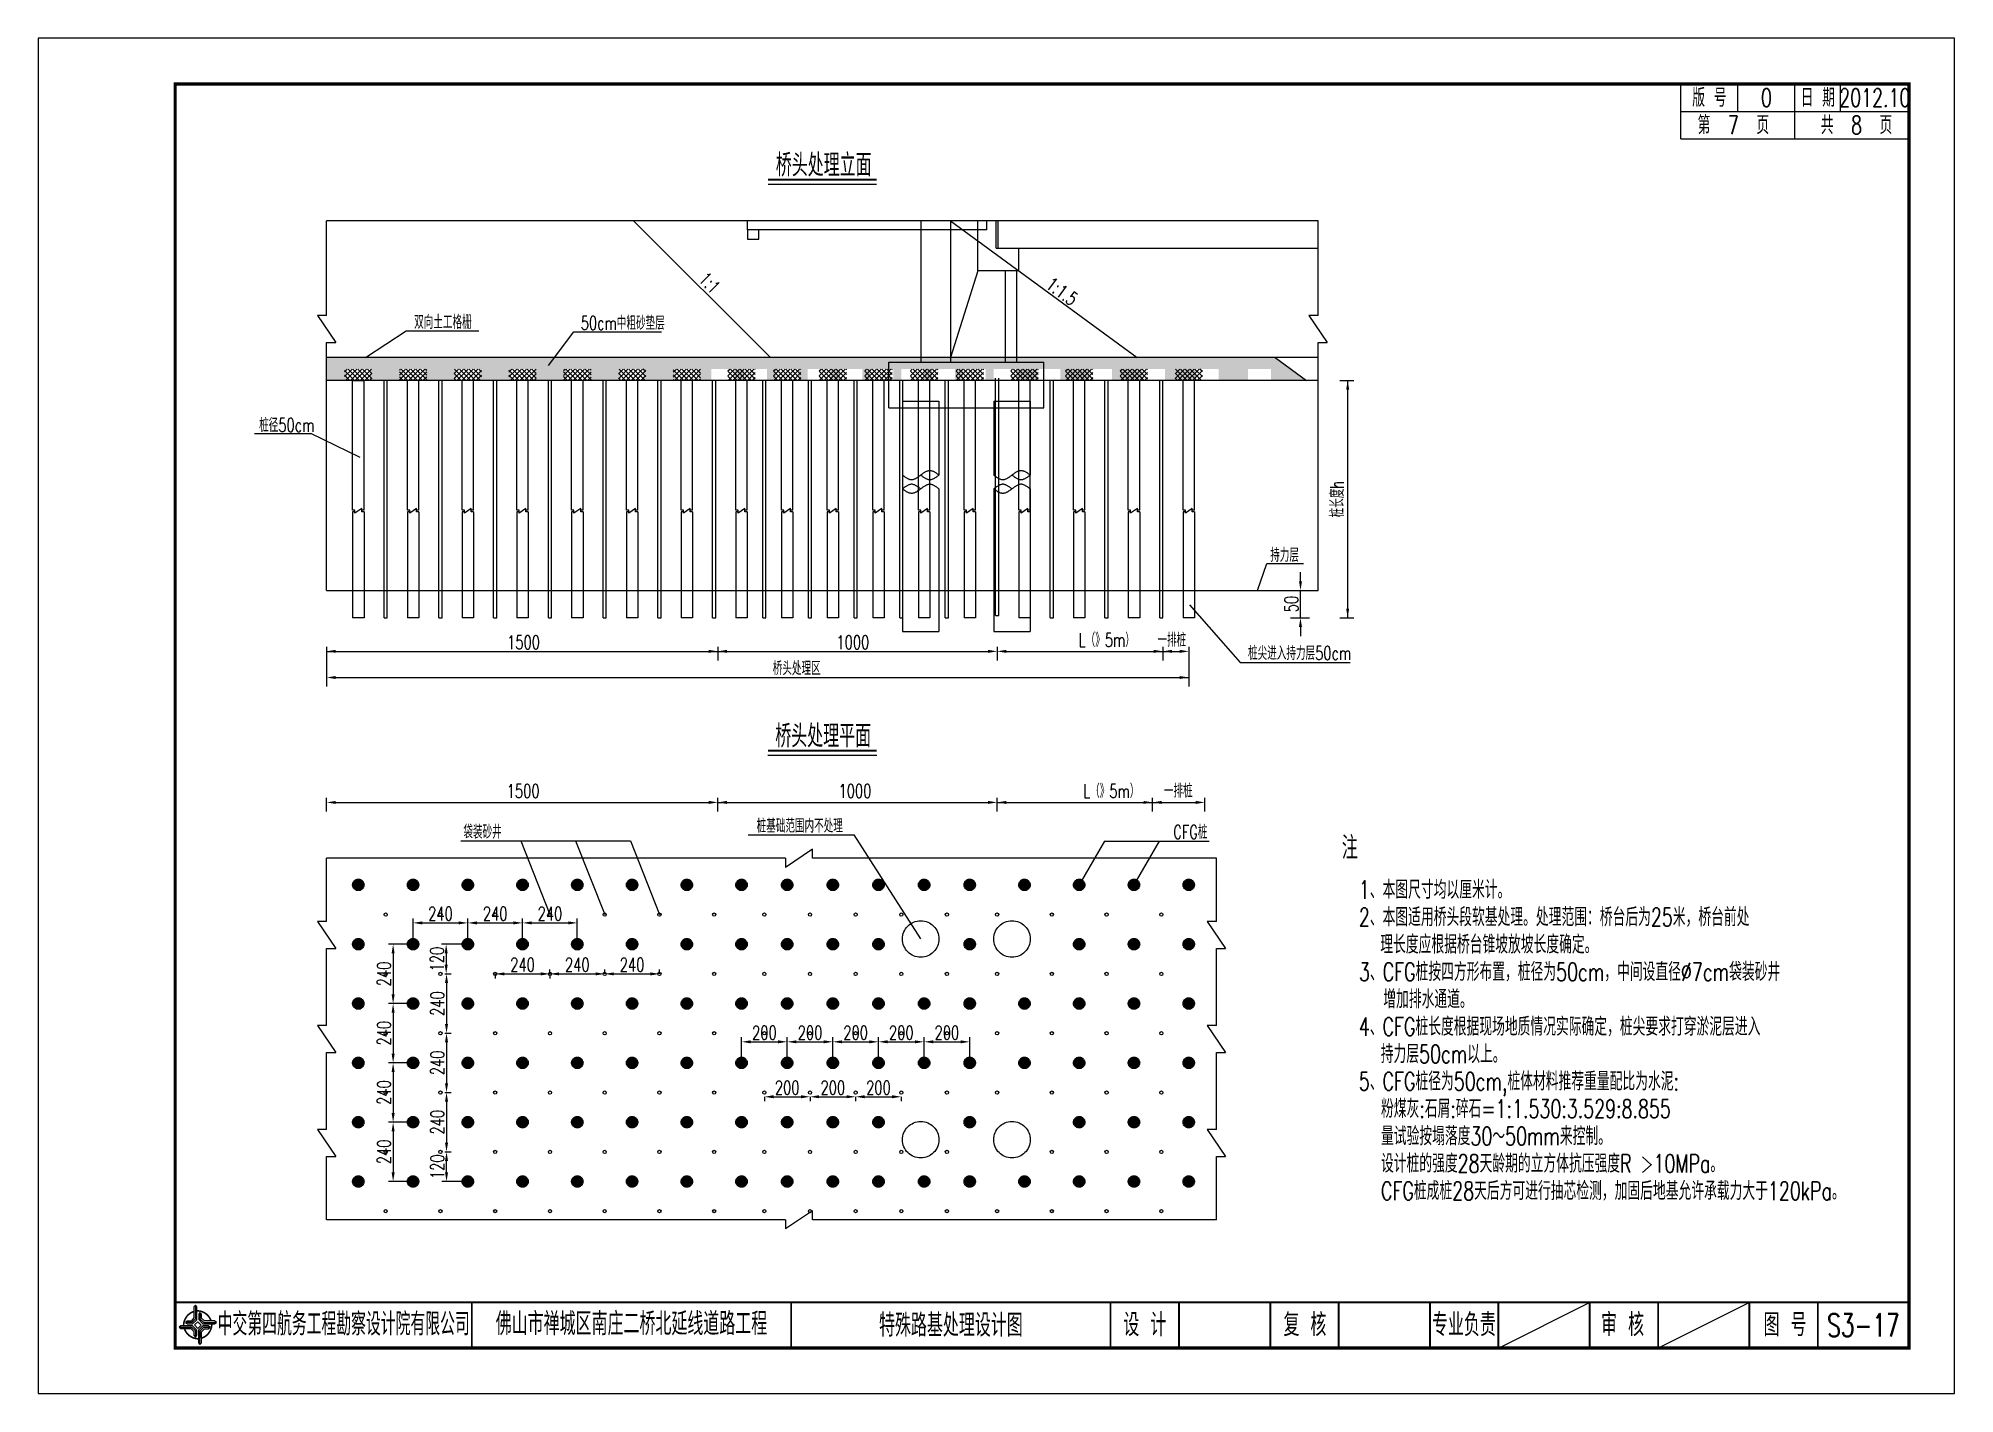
# Model space of a CAD drawing. Extents: x 216 to 3576, y 696 to 993.
# Drawn here: x 2736 to 3156, y 695.5 to 992.5 of the extents above; entities that cross this region are included whole.
import ezdxf
from ezdxf.enums import TextEntityAlignment as Align

# ---------------------------------------------------------------- set-up
doc = ezdxf.new("R2010")
doc.units = 0
doc.header["$LTSCALE"] = 5
doc.header["$PDMODE"] = 32
doc.header["$PDSIZE"] = 0.3
doc.linetypes.add('DASHED', pattern=[19.05, 12.7, -6.35])
doc.linetypes.add('RICAD_LTYPE1', pattern=[0])
doc.layers.get('0').update_dxf_attribs({"linetype": 'CONTINUOUS'})
doc.layers.get('DEFPOINTS').update_dxf_attribs({"linetype": 'RICAD_LTYPE1'})
for name, color, linetype in [('图框', 7, 'CONTINUOUS'), ('尺寸', 4, 'CONTINUOUS'), ('尺寸标注', 4, 'CONTINUOUS'), ('文字', 7, 'CONTINUOUS'), ('文字字符', 7, 'CONTINUOUS'), ('次轮廓', 7, 'CONTINUOUS'), ('次轮廓线', 7, 'CONTINUOUS'), ('结构', 7, 'CONTINUOUS'), ('页码', 3, 'CONTINUOUS')]:
    doc.layers.add(name, color=color, linetype=linetype)
doc.styles.get("Standard").update_dxf_attribs({"font": 'simplex1.shx', "width": 0.7, "bigfont": 'hztxt.shx'})
doc.dimstyles.new('比例1：200', dxfattribs={"dimtxt": 3, "dimasz": 2, "dimexe": 1, "dimexo": 1, "dimgap": 0.5, "dimtad": 1, "dimlfac": 20, "dimzin": 13, "dimdsep": 46, "dimtxsty": 'Standard', "dimcen": -0.09, "dimclrd": 256, "dimclre": 256, "dimclrt": 7, "dimaunit": 1, "dimadec": 0, "dimazin": 0, "dimtfac": 0.0005, "dimtix": 1, "dimtmove": 2, "dimatfit": 3, "dimfxl": 0, "dimtolj": 1, "dimtzin": 13, "dimarcsym": 0})
pattern_1 = [(45, (1260, 297), (-0.5303301, 0.5303301), []), (135, (1260, 297), (-0.5303301, -0.5303301), [])]

msp = doc.modelspace()

# ---------------------------------------------------------------- texts
at = {"color": 7, "width": 0.7}
for s, p in [('桥头处理立面', (2897.62501, 962.25223)), ('桥头处理平面', (2897.50226, 837.13819)), ('注', (3021.67752, 812.65594))]:
    msp.add_text(s, height=5, dxfattribs=at).set_placement(p)
at = {"layer": '图框'}
for s, height, width, p in [('版 号', 4, 0.7, (3102.24162, 979.52876)), ('0', 4, 0.7, (3114.74162, 979.52876)), ('日 期', 4, 0.7, (3125.99162, 979.52876)), ('2012.10', 4, 0.7, (3138.49162, 979.52876)), ('中交第四航务工程勘察设计院有限公司', 5, 0.65, (2802.92246, 710.7772)), ('佛山市禅城区南庄二桥北延线道路工程', 5, 0.7, (2865.99162, 710.84346)), ('设 计', 5, 0.7, (2978.49238, 710.62335)), ('复 核', 5, 0.7, (3013.5872, 710.62335)), ('专业负责', 5, 0.7, (3048.43795, 710.62335)), ('审 核', 5, 0.7, (3083.21175, 710.62335)), ('图 号', 5, 0.7, (3118.83092, 710.62335))]:
    msp.add_text(s, height=height, dxfattribs=dict(at, width=width)).set_placement(p, align=Align.MIDDLE_CENTER)
at = {"layer": '尺寸标注', "color": 7, "width": 0.7}
for s, p in [('L（》5m）', (2963.99514, 859.19453)), ('1500', (2838.64774, 826.09089)), ('1000', (2911.36613, 826.09089)), ('L（》5m）', (2964.98489, 826.09089))]:
    msp.add_text(s, height=3, dxfattribs=at).set_placement(p)
at = {"layer": '尺寸标注', "color": 7, "linetype": 'Continuous', "width": 0.7}
for s, p in [('1、本图尺寸均以厘米计。', (3025.41084, 803.9652)), ('2、本图适用桥头段软基处理。处理范围：桥台后为25米，桥台前处', (3025.41084, 797.9652)), ('理长度应根据桥台锥坡放坡长度确定。', (3030.10795, 791.9652)), ('3、CFG桩按四方形布置，桩径为50cm，中间设直径%%C7cm袋装砂井', (3025.43865, 785.9652)), ('   增加排水通道。', (3024.50302, 779.9652)), ('4、CFG桩长度根据现场地质情况实际确定，桩尖要求打穿淤泥层进入', (3025.41084, 773.9652)), ('持力层50cm以上。', (3030.20628, 767.9652)), ('5、CFG桩径为50cm,桩体材料推荐重量配比为水泥: ', (3025.41084, 761.9652)), ('粉煤灰:石屑:碎石=1:1.530:3.529:8.855', (3030.2646, 755.9652)), ('量试验按塌落度30～50mm来控制。', (3030.2646, 749.9652)), ('设计桩的强度28天龄期的立方体抗压强度R >10MPa。', (3030.2646, 743.9652)), ('CFG桩成桩28天后方可进行抽芯检测，加固后地基允许承载力大于120kPa。', (3030.2646, 737.9652))]:
    msp.add_text(s, height=4, dxfattribs=at).set_placement(p)
at = {"layer": '尺寸标注', "color": 7, "linetype": 'ByBlock', "char_height": 3, "attachment_point": 5, "rotation": 90}
for s, insert in [('桩长度h', (3020.63255, 891.55431)), ('\\A1;50', (3010.61444, 868.55431))]:
    msp.add_mtext(s, dxfattribs=dict(at, insert=insert))
at = {"layer": '尺寸标注', "color": 7, "char_height": 3, "attachment_point": 5}
for s, insert in [('1500', (2842.33368, 860.19453)), ('\\A1;1000', (2914.51312, 860.19453)), ('一排桩', (2984.41187, 860.68536))]:
    msp.add_mtext(s, dxfattribs=dict(at, insert=insert))
at = {"layer": '文字', "width": 0.7}
for s, p in [('一排桩', (2982.67124, 826.13807)), ('桩基础范围内不处理', (2893.42212, 818.45888))]:
    msp.add_text(s, height=3, dxfattribs=at).set_placement(p)
for s, p in [('袋装砂井', (2829.14922, 818.65865)), ('CFG桩', (2984.71365, 818.59826))]:
    msp.add_text(s, height=3, dxfattribs=at).set_placement(p, align=Align.MIDDLE_LEFT)
at = {"layer": '文字字符', "linetype": 'ByBlock', "width": 0.7}
for s, rotation, p in [('1:1', 315, (2880.50609, 939.48231)), ('1:1.5', 323.7461623, (2956.54373, 938.00156))]:
    msp.add_text(s, height=3, rotation=rotation, dxfattribs=at).set_placement(p)
at = {"layer": '文字字符', "width": 0.7}
for s, p in [('双向土工格栅', (2818.37297, 928.86014)), ('50cm中粗砂垫层', (2854.86489, 928.65231)), ('桩径50cm', (2784.38324, 906.27049)), ('持力层', (3005.98465, 877.79522)), ('桩尖进入持力层50cm', (3001.12258, 856.30823))]:
    msp.add_text(s, height=3, dxfattribs=at).set_placement(p)
at = {"layer": '文字字符', "insert": (2902.20242, 854.46609), "char_height": 3, "attachment_point": 5}
msp.add_mtext('桥头处理区', dxfattribs=at)

# ---------------------------------------------------------------- blocks, each defined once
blk = doc.blocks.new('*D15')
at = {"layer": 'DEFPOINTS', "color": 0}
for p in [(2818.12, 794.01), (2813.75, 781.01), (2818.12, 781.01)]:
    blk.add_point(p, dxfattribs=at)
at = {"layer": '尺寸标注', "lineweight": -2}
for p, q in [((2817.12, 794.01), (2812.75, 794.01)), ((2813.75, 792.01), (2813.75, 783.01)), ((2817.12, 781.01), (2812.75, 781.01))]:
    blk.add_line(p, q, dxfattribs=at)
at = {"layer": '尺寸标注'}
for points in [[(2813.42, 792.01), (2814.08, 792.01), (2813.75, 794.01)], [(2813.42, 783.01), (2814.08, 783.01), (2813.75, 781.01)]]:
    blk.add_solid(points, dxfattribs=at)
at = {"layer": '尺寸标注', "color": 7, "insert": (2811.75, 787.51), "char_height": 3, "attachment_point": 5, "rotation": 90}
blk.add_mtext('\\A1;240', dxfattribs=at)
blk = doc.blocks.new('*D16')
at = {"layer": 'DEFPOINTS', "color": 0}
for p in [(2818.12, 781.01), (2813.75, 768.01), (2818.12, 768.01)]:
    blk.add_point(p, dxfattribs=at)
at = {"layer": '尺寸标注', "lineweight": -2}
for p, q in [((2817.12, 781.01), (2812.75, 781.01)), ((2813.75, 779.01), (2813.75, 770.01)), ((2817.12, 768.01), (2812.75, 768.01))]:
    blk.add_line(p, q, dxfattribs=at)
at = {"layer": '尺寸标注'}
for points in [[(2813.42, 779.01), (2814.08, 779.01), (2813.75, 781.01)], [(2813.42, 770.01), (2814.08, 770.01), (2813.75, 768.01)]]:
    blk.add_solid(points, dxfattribs=at)
at = {"layer": '尺寸标注', "color": 7, "insert": (2811.75, 774.51), "char_height": 3, "attachment_point": 5, "rotation": 90}
blk.add_mtext('\\A1;240', dxfattribs=at)
blk = doc.blocks.new('*D17')
at = {"layer": 'DEFPOINTS', "color": 0}
for p in [(2818.12, 768.01), (2813.75, 755.01), (2818.12, 755.01)]:
    blk.add_point(p, dxfattribs=at)
at = {"layer": '尺寸标注', "lineweight": -2}
for p, q in [((2817.12, 768.01), (2812.75, 768.01)), ((2813.75, 766.01), (2813.75, 757.01)), ((2817.12, 755.01), (2812.75, 755.01))]:
    blk.add_line(p, q, dxfattribs=at)
at = {"layer": '尺寸标注'}
for points in [[(2813.42, 766.01), (2814.08, 766.01), (2813.75, 768.01)], [(2813.42, 757.01), (2814.08, 757.01), (2813.75, 755.01)]]:
    blk.add_solid(points, dxfattribs=at)
at = {"layer": '尺寸标注', "color": 7, "insert": (2811.75, 761.51), "char_height": 3, "attachment_point": 5, "rotation": 90}
blk.add_mtext('\\A1;240', dxfattribs=at)
blk = doc.blocks.new('*D18')
at = {"layer": 'DEFPOINTS', "color": 0}
for p in [(2818.12, 755.01), (2813.75, 742.01), (2818.12, 742.01)]:
    blk.add_point(p, dxfattribs=at)
at = {"layer": '尺寸标注', "lineweight": -2}
for p, q in [((2817.12, 755.01), (2812.75, 755.01)), ((2813.75, 753.01), (2813.75, 744.01)), ((2817.12, 742.01), (2812.75, 742.01))]:
    blk.add_line(p, q, dxfattribs=at)
at = {"layer": '尺寸标注'}
for points in [[(2813.42, 753.01), (2814.08, 753.01), (2813.75, 755.01)], [(2813.42, 744.01), (2814.08, 744.01), (2813.75, 742.01)]]:
    blk.add_solid(points, dxfattribs=at)
at = {"layer": '尺寸标注', "color": 7, "insert": (2811.75, 748.51), "char_height": 3, "attachment_point": 5, "rotation": 90}
blk.add_mtext('\\A1;240', dxfattribs=at)
blk = doc.blocks.new('*D19')
at = {"layer": 'DEFPOINTS', "color": 0}
for p in [(2830.12, 798.69), (2818.12, 794.01), (2830.12, 794.01)]:
    blk.add_point(p, dxfattribs=at)
at = {"layer": '尺寸标注', "lineweight": -2}
for p, q in [((2818.12, 795.01), (2818.12, 799.69)), ((2820.12, 798.69), (2828.12, 798.69)), ((2830.12, 795.01), (2830.12, 799.69))]:
    blk.add_line(p, q, dxfattribs=at)
at = {"layer": '尺寸标注'}
for points in [[(2820.12, 799.02), (2820.12, 798.36), (2818.12, 798.69)], [(2828.12, 799.02), (2828.12, 798.36), (2830.12, 798.69)]]:
    blk.add_solid(points, dxfattribs=at)
at = {"layer": '尺寸标注', "color": 7, "insert": (2824.12, 800.69), "char_height": 3, "attachment_point": 5}
blk.add_mtext('\\A1;240', dxfattribs=at)
blk = doc.blocks.new('*D20')
at = {"layer": 'DEFPOINTS', "color": 0}
for p in [(2842.12, 798.69), (2830.12, 794.01), (2842.12, 794.01)]:
    blk.add_point(p, dxfattribs=at)
at = {"layer": '尺寸标注', "lineweight": -2}
for p, q in [((2830.12, 795.01), (2830.12, 799.69)), ((2832.12, 798.69), (2840.12, 798.69)), ((2842.12, 795.01), (2842.12, 799.69))]:
    blk.add_line(p, q, dxfattribs=at)
at = {"layer": '尺寸标注'}
for points in [[(2832.12, 799.02), (2832.12, 798.36), (2830.12, 798.69)], [(2840.12, 799.02), (2840.12, 798.36), (2842.12, 798.69)]]:
    blk.add_solid(points, dxfattribs=at)
at = {"layer": '尺寸标注', "color": 7, "insert": (2836.12, 800.69), "char_height": 3, "attachment_point": 5}
blk.add_mtext('\\A1;240', dxfattribs=at)
blk = doc.blocks.new('*D21')
at = {"layer": 'DEFPOINTS', "color": 0}
for p in [(2854.12, 798.69), (2842.12, 794.01), (2854.12, 794.01)]:
    blk.add_point(p, dxfattribs=at)
at = {"layer": '尺寸标注', "lineweight": -2}
for p, q in [((2842.12, 795.01), (2842.12, 799.69)), ((2844.12, 798.69), (2852.12, 798.69)), ((2854.12, 795.01), (2854.12, 799.69))]:
    blk.add_line(p, q, dxfattribs=at)
at = {"layer": '尺寸标注'}
for points in [[(2844.12, 799.02), (2844.12, 798.36), (2842.12, 798.69)], [(2852.12, 799.02), (2852.12, 798.36), (2854.12, 798.69)]]:
    blk.add_solid(points, dxfattribs=at)
at = {"layer": '尺寸标注', "color": 7, "insert": (2848.12, 800.69), "char_height": 3, "attachment_point": 5}
blk.add_mtext('\\A1;240', dxfattribs=at)
blk = doc.blocks.new('*D22')
at = {"layer": 'DEFPOINTS', "color": 0}
for p in [(2824.12, 787.51), (2824.12, 774.51), (2825.46, 774.51)]:
    blk.add_point(p, dxfattribs=at)
at = {"layer": '尺寸标注', "lineweight": -2}
for p, q in [((2825.12, 787.51), (2826.46, 787.51)), ((2825.46, 785.51), (2825.46, 776.51)), ((2825.12, 774.51), (2826.46, 774.51))]:
    blk.add_line(p, q, dxfattribs=at)
at = {"layer": '尺寸标注'}
for points in [[(2825.12, 785.51), (2825.79, 785.51), (2825.46, 787.51)], [(2825.12, 776.51), (2825.79, 776.51), (2825.46, 774.51)]]:
    blk.add_solid(points, dxfattribs=at)
at = {"layer": '尺寸标注', "color": 7, "insert": (2823.46, 781.01), "char_height": 3, "attachment_point": 5, "rotation": 90}
blk.add_mtext('\\A1;240', dxfattribs=at)
blk = doc.blocks.new('*D23')
at = {"layer": 'DEFPOINTS', "color": 0}
for p in [(2824.12, 774.51), (2824.12, 761.51), (2825.46, 761.51)]:
    blk.add_point(p, dxfattribs=at)
at = {"layer": '尺寸标注', "lineweight": -2}
for p, q in [((2825.12, 774.51), (2826.46, 774.51)), ((2825.46, 772.51), (2825.46, 763.51)), ((2825.12, 761.51), (2826.46, 761.51))]:
    blk.add_line(p, q, dxfattribs=at)
at = {"layer": '尺寸标注'}
for points in [[(2825.12, 772.51), (2825.79, 772.51), (2825.46, 774.51)], [(2825.12, 763.51), (2825.79, 763.51), (2825.46, 761.51)]]:
    blk.add_solid(points, dxfattribs=at)
at = {"layer": '尺寸标注', "color": 7, "insert": (2823.46, 768.01), "char_height": 3, "attachment_point": 5, "rotation": 90}
blk.add_mtext('\\A1;240', dxfattribs=at)
blk = doc.blocks.new('*D24')
at = {"layer": 'DEFPOINTS', "color": 0}
for p in [(2824.12, 761.51), (2824.12, 748.51), (2825.46, 748.51)]:
    blk.add_point(p, dxfattribs=at)
at = {"layer": '尺寸标注', "lineweight": -2}
for p, q in [((2825.12, 761.51), (2826.46, 761.51)), ((2825.46, 759.51), (2825.46, 750.51)), ((2825.12, 748.51), (2826.46, 748.51))]:
    blk.add_line(p, q, dxfattribs=at)
at = {"layer": '尺寸标注'}
for points in [[(2825.12, 759.51), (2825.79, 759.51), (2825.46, 761.51)], [(2825.12, 750.51), (2825.79, 750.51), (2825.46, 748.51)]]:
    blk.add_solid(points, dxfattribs=at)
at = {"layer": '尺寸标注', "color": 7, "insert": (2823.46, 755.01), "char_height": 3, "attachment_point": 5, "rotation": 90}
blk.add_mtext('\\A1;240', dxfattribs=at)
blk = doc.blocks.new('*D25')
at = {"layer": 'DEFPOINTS', "color": 0}
for p in [(2824.12, 748.51), (2825.46, 748.51), (2830.12, 742.01)]:
    blk.add_point(p, dxfattribs=at)
at = {"layer": '尺寸标注', "lineweight": -2}
for p, q in [((2825.12, 748.51), (2826.46, 748.51)), ((2825.46, 744.01), (2825.46, 746.51)), ((2829.12, 742.01), (2824.46, 742.01))]:
    blk.add_line(p, q, dxfattribs=at)
at = {"layer": '尺寸标注'}
for points in [[(2825.12, 746.51), (2825.79, 746.51), (2825.46, 748.51)], [(2825.12, 744.01), (2825.79, 744.01), (2825.46, 742.01)]]:
    blk.add_solid(points, dxfattribs=at)
at = {"layer": '尺寸标注', "color": 7, "insert": (2823.46, 745.26), "char_height": 3, "attachment_point": 5, "rotation": 90}
blk.add_mtext('\\A1;120', dxfattribs=at)
blk = doc.blocks.new('*D26')
at = {"layer": 'DEFPOINTS', "color": 0}
for p in [(2830.12, 794.01), (2824.12, 787.51), (2825.38, 787.51)]:
    blk.add_point(p, dxfattribs=at)
at = {"layer": '尺寸标注', "lineweight": -2}
for p, q in [((2829.12, 794.01), (2824.38, 794.01)), ((2825.38, 792.01), (2825.38, 789.51)), ((2825.12, 787.51), (2826.38, 787.51))]:
    blk.add_line(p, q, dxfattribs=at)
at = {"layer": '尺寸标注'}
for points in [[(2825.05, 792.01), (2825.71, 792.01), (2825.38, 794.01)], [(2825.05, 789.51), (2825.71, 789.51), (2825.38, 787.51)]]:
    blk.add_solid(points, dxfattribs=at)
at = {"layer": '尺寸标注', "color": 7, "insert": (2823.38, 790.76), "char_height": 3, "attachment_point": 5, "rotation": 90}
blk.add_mtext('\\A1;120', dxfattribs=at)
blk = doc.blocks.new('*D27')
at = {"layer": 'DEFPOINTS', "color": 0}
for p in [(2836.12, 787.51), (2848.12, 787.51), (2848.12, 787.51)]:
    blk.add_point(p, dxfattribs=at)
at = {"layer": '尺寸标注', "lineweight": -2}
for p, q in [((2836.12, 787.51), (2836.12, 786.51)), ((2838.12, 787.51), (2846.12, 787.51)), ((2848.12, 787.51), (2848.12, 788.51))]:
    blk.add_line(p, q, dxfattribs=at)
at = {"layer": '尺寸标注'}
for points in [[(2838.12, 787.85), (2838.12, 787.18), (2836.12, 787.51)], [(2846.12, 787.85), (2846.12, 787.18), (2848.12, 787.51)]]:
    blk.add_solid(points, dxfattribs=at)
at = {"layer": '尺寸标注', "color": 7, "insert": (2842.12, 789.51), "char_height": 3, "attachment_point": 5}
blk.add_mtext('\\A1;240', dxfattribs=at)
blk = doc.blocks.new('*D28')
at = {"layer": 'DEFPOINTS', "color": 0}
for p in [(2848.12, 787.51), (2860.12, 787.51), (2860.12, 787.51)]:
    blk.add_point(p, dxfattribs=at)
at = {"layer": '尺寸标注', "lineweight": -2}
for p, q in [((2848.12, 787.51), (2848.12, 786.51)), ((2850.12, 787.51), (2858.12, 787.51)), ((2860.12, 787.51), (2860.12, 788.51))]:
    blk.add_line(p, q, dxfattribs=at)
at = {"layer": '尺寸标注'}
for points in [[(2850.12, 787.85), (2850.12, 787.18), (2848.12, 787.51)], [(2858.12, 787.85), (2858.12, 787.18), (2860.12, 787.51)]]:
    blk.add_solid(points, dxfattribs=at)
at = {"layer": '尺寸标注', "color": 7, "insert": (2854.12, 789.51), "char_height": 3, "attachment_point": 5}
blk.add_mtext('\\A1;240', dxfattribs=at)
blk = doc.blocks.new('*D29')
at = {"layer": 'DEFPOINTS', "color": 0}
for p in [(2860.12, 787.51), (2872.12, 787.51), (2872.12, 787.51)]:
    blk.add_point(p, dxfattribs=at)
at = {"layer": '尺寸标注', "lineweight": -2}
for p, q in [((2860.12, 787.51), (2860.12, 788.51)), ((2862.12, 787.51), (2870.12, 787.51)), ((2872.12, 787.51), (2872.12, 788.51))]:
    blk.add_line(p, q, dxfattribs=at)
at = {"layer": '尺寸标注'}
for points in [[(2862.12, 787.85), (2862.12, 787.18), (2860.12, 787.51)], [(2870.12, 787.85), (2870.12, 787.18), (2872.12, 787.51)]]:
    blk.add_solid(points, dxfattribs=at)
at = {"layer": '尺寸标注', "color": 7, "insert": (2866.12, 789.51), "char_height": 3, "attachment_point": 5}
blk.add_mtext('\\A1;240', dxfattribs=at)
blk = doc.blocks.new('*D30')
at = {"layer": 'DEFPOINTS', "color": 0}
for p in [(2900.12, 772.63), (2890.12, 768.01), (2900.12, 768.01)]:
    blk.add_point(p, dxfattribs=at)
at = {"layer": '尺寸标注', "lineweight": -2}
for p, q in [((2890.12, 769.01), (2890.12, 773.63)), ((2900.12, 769.01), (2900.12, 773.63)), ((2892.12, 772.63), (2898.12, 772.63))]:
    blk.add_line(p, q, dxfattribs=at)
at = {"layer": '尺寸标注'}
for points in [[(2892.12, 772.96), (2892.12, 772.3), (2890.12, 772.63)], [(2898.12, 772.96), (2898.12, 772.3), (2900.12, 772.63)]]:
    blk.add_solid(points, dxfattribs=at)
at = {"layer": '尺寸标注', "color": 7, "insert": (2895.12, 774.63), "char_height": 3, "attachment_point": 5}
blk.add_mtext('\\A1;200', dxfattribs=at)
blk = doc.blocks.new('*D31')
at = {"layer": 'DEFPOINTS', "color": 0}
for p in [(2910.12, 772.63), (2900.12, 768.01), (2910.12, 768.01)]:
    blk.add_point(p, dxfattribs=at)
at = {"layer": '尺寸标注', "lineweight": -2}
for p, q in [((2900.12, 769.01), (2900.12, 773.63)), ((2910.12, 769.01), (2910.12, 773.63)), ((2902.12, 772.63), (2908.12, 772.63))]:
    blk.add_line(p, q, dxfattribs=at)
at = {"layer": '尺寸标注'}
for points in [[(2902.12, 772.96), (2902.12, 772.3), (2900.12, 772.63)], [(2908.12, 772.96), (2908.12, 772.3), (2910.12, 772.63)]]:
    blk.add_solid(points, dxfattribs=at)
at = {"layer": '尺寸标注', "color": 7, "insert": (2905.12, 774.63), "char_height": 3, "attachment_point": 5}
blk.add_mtext('\\A1;200', dxfattribs=at)
blk = doc.blocks.new('*D32')
at = {"layer": 'DEFPOINTS', "color": 0}
for p in [(2920.12, 772.63), (2910.12, 768.01), (2920.12, 768.01)]:
    blk.add_point(p, dxfattribs=at)
at = {"layer": '尺寸标注', "lineweight": -2}
for p, q in [((2910.12, 769.01), (2910.12, 773.63)), ((2920.12, 769.01), (2920.12, 773.63)), ((2912.12, 772.63), (2918.12, 772.63))]:
    blk.add_line(p, q, dxfattribs=at)
at = {"layer": '尺寸标注'}
for points in [[(2912.12, 772.96), (2912.12, 772.3), (2910.12, 772.63)], [(2918.12, 772.96), (2918.12, 772.3), (2920.12, 772.63)]]:
    blk.add_solid(points, dxfattribs=at)
at = {"layer": '尺寸标注', "color": 7, "insert": (2915.12, 774.63), "char_height": 3, "attachment_point": 5}
blk.add_mtext('\\A1;200', dxfattribs=at)
blk = doc.blocks.new('*D33')
at = {"layer": 'DEFPOINTS', "color": 0}
for p in [(2930.12, 772.63), (2920.12, 768.01), (2930.12, 768.01)]:
    blk.add_point(p, dxfattribs=at)
at = {"layer": '尺寸标注', "lineweight": -2}
for p, q in [((2920.12, 769.01), (2920.12, 773.63)), ((2930.12, 769.01), (2930.12, 773.63)), ((2922.12, 772.63), (2928.12, 772.63))]:
    blk.add_line(p, q, dxfattribs=at)
at = {"layer": '尺寸标注'}
for points in [[(2922.12, 772.96), (2922.12, 772.3), (2920.12, 772.63)], [(2928.12, 772.96), (2928.12, 772.3), (2930.12, 772.63)]]:
    blk.add_solid(points, dxfattribs=at)
at = {"layer": '尺寸标注', "color": 7, "insert": (2925.12, 774.63), "char_height": 3, "attachment_point": 5}
blk.add_mtext('\\A1;200', dxfattribs=at)
blk = doc.blocks.new('*D34')
at = {"layer": 'DEFPOINTS', "color": 0}
for p in [(2940.12, 772.63), (2930.12, 768.01), (2940.12, 768.01)]:
    blk.add_point(p, dxfattribs=at)
at = {"layer": '尺寸标注', "lineweight": -2}
for p, q in [((2930.12, 769.01), (2930.12, 773.63)), ((2940.12, 769.01), (2940.12, 773.63)), ((2932.12, 772.63), (2938.12, 772.63))]:
    blk.add_line(p, q, dxfattribs=at)
at = {"layer": '尺寸标注'}
for points in [[(2932.12, 772.96), (2932.12, 772.3), (2930.12, 772.63)], [(2938.12, 772.96), (2938.12, 772.3), (2940.12, 772.63)]]:
    blk.add_solid(points, dxfattribs=at)
at = {"layer": '尺寸标注', "color": 7, "insert": (2935.12, 774.63), "char_height": 3, "attachment_point": 5}
blk.add_mtext('\\A1;200', dxfattribs=at)
blk = doc.blocks.new('*D35')
at = {"layer": 'DEFPOINTS', "color": 0}
for p in [(2895.12, 761.51), (2905.12, 761.51), (2905.12, 760.59)]:
    blk.add_point(p, dxfattribs=at)
at = {"layer": '尺寸标注', "lineweight": -2}
for p, q in [((2895.12, 760.59), (2895.12, 759.59)), ((2897.12, 760.59), (2903.12, 760.59)), ((2905.12, 760.59), (2905.12, 759.59))]:
    blk.add_line(p, q, dxfattribs=at)
at = {"layer": '尺寸标注'}
for points in [[(2897.12, 760.93), (2897.12, 760.26), (2895.12, 760.59)], [(2903.12, 760.93), (2903.12, 760.26), (2905.12, 760.59)]]:
    blk.add_solid(points, dxfattribs=at)
at = {"layer": '尺寸标注', "color": 7, "insert": (2900.12, 762.59), "char_height": 3, "attachment_point": 5}
blk.add_mtext('\\A1;200', dxfattribs=at)
blk = doc.blocks.new('*D36')
at = {"layer": 'DEFPOINTS', "color": 0}
for p in [(2905.12, 761.51), (2915.12, 761.51), (2915.12, 760.59)]:
    blk.add_point(p, dxfattribs=at)
at = {"layer": '尺寸标注', "lineweight": -2}
for p, q in [((2905.12, 760.59), (2905.12, 759.59)), ((2907.12, 760.59), (2913.12, 760.59)), ((2915.12, 760.59), (2915.12, 759.59))]:
    blk.add_line(p, q, dxfattribs=at)
at = {"layer": '尺寸标注'}
for points in [[(2907.12, 760.93), (2907.12, 760.26), (2905.12, 760.59)], [(2913.12, 760.93), (2913.12, 760.26), (2915.12, 760.59)]]:
    blk.add_solid(points, dxfattribs=at)
at = {"layer": '尺寸标注', "color": 7, "insert": (2910.12, 762.59), "char_height": 3, "attachment_point": 5}
blk.add_mtext('\\A1;200', dxfattribs=at)
blk = doc.blocks.new('*D37')
at = {"layer": 'DEFPOINTS', "color": 0}
for p in [(2915.12, 761.51), (2925.12, 761.51), (2925.12, 760.59)]:
    blk.add_point(p, dxfattribs=at)
at = {"layer": '尺寸标注', "lineweight": -2}
for p, q in [((2915.12, 760.59), (2915.12, 759.59)), ((2917.12, 760.59), (2923.12, 760.59)), ((2925.12, 760.59), (2925.12, 759.59))]:
    blk.add_line(p, q, dxfattribs=at)
at = {"layer": '尺寸标注'}
for points in [[(2917.12, 760.93), (2917.12, 760.26), (2915.12, 760.59)], [(2923.12, 760.93), (2923.12, 760.26), (2925.12, 760.59)]]:
    blk.add_solid(points, dxfattribs=at)
at = {"layer": '尺寸标注', "color": 7, "insert": (2920.12, 762.59), "char_height": 3, "attachment_point": 5}
blk.add_mtext('\\A1;200', dxfattribs=at)
blk = doc.blocks.new('series')
at = {"width": 0.75}
for tag, height, p in [('页码', 4, (-35, -19)), ('图名', 5, (-220, -282)), ('图号', 5, (-20, -282))]:
    blk.add_attdef(tag, text='', height=height, dxfattribs=at).set_placement(p, align=Align.MIDDLE_CENTER)
blk = doc.blocks.new('tb')
at = {"lineweight": -3}
h = blk.add_hatch(color=256, dxfattribs=at)
h.paths.add_polyline_path([(-1.23, -0.13), (-3.78, -0.14), (-4.14, -0.41), (-1.4, -0.44), (-0.56, -1.24), (-0.54, -2.62), (-0.27, -2.2), (-0.26, -1.06)])
h.paths.add_polyline_path([(0.13, -1.08), (0.14, -3.86), (0.41, -4.26), (0.44, -1.24), (1.25, -0.43), (2.66, -0.43), (2.26, -0.16), (1.07, -0.15)])
h.paths.add_polyline_path([(1.08, 0.3), (3.62, 0.3), (4.02, 0.56), (1.25, 0.57), (0.43, 1.39), (0.43, 2.8), (0.16, 2.41), (0.15, 1.24)])
h.paths.add_polyline_path([(-0.28, 1.21), (-0.28, 3.99), (-0.56, 4.39), (-0.57, 1.41), (-1.38, 0.6), (-2.74, 0.56), (-2.33, 0.3), (-1.2, 0.29)])
for p, q in [((-0.56, 4.39), (-0.57, 1.41)), ((-1.38, 0.6), (-2.74, 0.56)), ((-0.57, 1.41), (-1.38, 0.6)), ((0.43, 2.8), (0.43, 1.39)), ((0.43, 1.39), (1.25, 0.57)), ((1.25, 0.57), (4.02, 0.56)), ((-4.14, -0.41), (-1.4, -0.44)), ((-1.4, -0.44), (-0.56, -1.24)), ((-0.56, -1.24), (-0.54, -2.62)), ((0.41, -4.26), (0.44, -1.24)), ((0.44, -1.24), (1.25, -0.43)), ((1.25, -0.43), (2.66, -0.43))]:
    blk.add_line(p, q, dxfattribs=at)
at = {"lineweight": -3, "flags": 128}
for points in [[(-0.9, 3.99), (-0.9, 1.58), (-1.53, 0.91), (-2.34, 0.91), (-2.74, 0.56), (-2.33, 0.3), (-1.2, 0.29), (-0.28, 1.21), (-0.28, 3.99), (-0.56, 4.39)], [(-0.04, 0.77), (0.68, 0.04), (-0.04, -0.69), (-0.77, 0.05)], [(3.62, 0.92), (1.43, 0.92), (0.77, 1.54), (0.77, 2.38), (0.43, 2.8), (0.16, 2.41), (0.15, 1.24), (1.08, 0.3), (3.62, 0.3), (4.02, 0.56)], [(-3.73, -0.76), (-1.54, -0.76), (-0.89, -1.39), (-0.89, -2.21), (-0.54, -2.62), (-0.27, -2.2), (-0.26, -1.06), (-1.23, -0.13), (-3.78, -0.14), (-4.14, -0.41)], [(0.75, -3.85), (0.75, -1.43), (1.4, -0.78), (2.26, -0.78), (2.66, -0.43), (2.26, -0.16), (1.07, -0.15), (0.13, -1.08), (0.14, -3.86), (0.41, -4.26)]]:
    blk.add_lwpolyline(points, close=True, dxfattribs=at)
at = {"lineweight": -3, "const_width": 0.35, "flags": 128}
for points in [[(-0.9, 3.02, 0.324167), (-3.16, -0.14)], [(2.88, 0.92, 0.324403), (-0.24, 3.15)], [(0.75, -2.86, 0.325418), (3.02, 0.26)], [(-2.98, -0.76, 0.322976), (0.14, -2.98)]]:
    blk.add_lwpolyline(points, format="xyb", dxfattribs=at)
blk = doc.blocks.new('123')
at = {"color": 7}
blk.add_lwpolyline([(635.99, 695.53), (635.99, 992.53), (215.99, 992.53), (215.99, 695.53)], close=True, dxfattribs=at)

# ---------------------------------------------------------------- dimensions: what is measured, and where the dimension line sits
at = {"layer": '尺寸标注'}
for base, p1, p2, picture, middle in [((2830.12049, 798.68946), (2818.12049, 794.01294), (2830.12049, 794.01294), '*D19', (2824.12049, 800.68946)), ((2842.12049, 798.68946), (2830.12049, 794.01294), (2842.12049, 794.01294), '*D20', (2836.12049, 800.68946)), ((2854.12049, 798.68946), (2842.12049, 794.01294), (2854.12049, 794.01294), '*D21', (2848.12049, 800.68946)), ((2848.12049, 787.51294), (2836.12049, 787.51294), (2848.12049, 787.51294), '*D27', (2842.12049, 789.51294)), ((2860.12049, 787.51294), (2848.12049, 787.51294), (2860.12049, 787.51294), '*D28', (2854.12049, 789.51294)), ((2872.12049, 787.51294), (2860.12049, 787.51294), (2872.12049, 787.51294), '*D29', (2866.12049, 789.51294))]:
    dim = msp.add_linear_dim(base=base, p1=p1, p2=p2, dimstyle='比例1：200', override={"dimtxsty": 'Standard'}, dxfattribs=at)
    dim.commit()
    dim.dimension.update_dxf_attribs({"geometry": picture, "text_midpoint": middle})
for p1, p2, picture, middle in [((2818.12049, 794.01294), (2818.12049, 781.01294), '*D15', (2811.75092, 787.51294)), ((2818.12049, 781.01294), (2818.12049, 768.01294), '*D16', (2811.75092, 774.51294)), ((2818.12049, 768.01294), (2818.12049, 755.01294), '*D17', (2811.75092, 761.51294)), ((2818.12049, 755.01294), (2818.12049, 742.01294), '*D18', (2811.75092, 748.51294))]:
    dim = msp.add_aligned_dim(p1=p1, p2=p2, distance=-4.36958, text='240', dimstyle='比例1：200', override={"dimtxsty": 'Standard'}, dxfattribs=at)
    dim.commit()
    dim.dimension.update_dxf_attribs({"geometry": picture, "text_midpoint": middle})
for base, p1, p2, text, picture, middle in [((2825.38114, 787.51294), (2830.12049, 794.01294), (2824.12049, 787.51294), '120', '*D26', (2823.38114, 790.76294)), ((2825.45783, 774.51294), (2824.12049, 787.51294), (2824.12049, 774.51294), '240', '*D22', (2823.45783, 781.01294)), ((2825.45783, 761.51294), (2824.12049, 774.51294), (2824.12049, 761.51294), '240', '*D23', (2823.45783, 768.01294)), ((2825.45783, 748.51294), (2824.12049, 761.51294), (2824.12049, 748.51294), '240', '*D24', (2823.45783, 755.01294)), ((2825.45676, 748.51294), (2830.12049, 742.01294), (2824.12049, 748.51294), '120', '*D25', (2823.45676, 745.26294))]:
    dim = msp.add_linear_dim(base=base, p1=p1, p2=p2, angle=90, text=text, dimstyle='比例1：200', override={"dimtxsty": 'Standard'}, dxfattribs=at)
    dim.commit()
    dim.dimension.update_dxf_attribs({"geometry": picture, "text_midpoint": middle})
for p1, p2, distance, picture, middle in [((2890.12049, 768.01294), (2900.12049, 768.01294), 4.61865, '*D30', (2895.12049, 774.63159)), ((2900.12049, 768.01294), (2910.12049, 768.01294), 4.61865, '*D31', (2905.12049, 774.63159)), ((2910.12049, 768.01294), (2920.12049, 768.01294), 4.61865, '*D32', (2915.12049, 774.63159)), ((2920.12049, 768.01294), (2930.12049, 768.01294), 4.61865, '*D33', (2925.12049, 774.63159)), ((2930.12049, 768.01294), (2940.12049, 768.01294), 4.61865, '*D34', (2935.12049, 774.63159)), ((2895.12049, 761.51294), (2905.12049, 761.51294), -0.91847, '*D35', (2900.12049, 762.59447)), ((2905.12049, 761.51294), (2915.12049, 761.51294), -0.91847, '*D36', (2910.12049, 762.59447)), ((2915.12049, 761.51294), (2925.12049, 761.51294), -0.91847, '*D37', (2920.12049, 762.59447))]:
    dim = msp.add_aligned_dim(p1=p1, p2=p2, distance=distance, dimstyle='比例1：200', override={"dimtxsty": 'Standard'}, dxfattribs=at)
    dim.commit()
    dim.dimension.update_dxf_attribs({"geometry": picture, "text_midpoint": middle})

# ---------------------------------------------------------------- hatches: boundary and pattern name
h = msp.add_hatch()
h.set_pattern_fill('AR-SAND', color=256, style=0)
h.set_pattern_definition([(37.5, (1260, 297), (-0.0629934, 1.9268238), [0, -1.52, 0, -1.7, 0, -1.625]), (7.5, (1260, 297), (1.7697767, 2.822146), [0, -0.82, 0, -1.37, 0, -0.525]), (327.5, (1258.77, 297), (3.1141419, 0.005659), [0, -0.5, 0, -1.8, 0, -2.35]), (317.5, (1258.77, 297), (3.0061266, 0.8776756), [0, -0.25, 0, -1.18, 0, -1.35])])
h.paths.add_polyline_path([(2827.62049, 920.05431), (2832.62049, 920.05431), (2832.62049, 917.55431), (2839.62049, 917.55431), (2839.62049, 920.05431), (2844.62049, 920.05431), (2844.62049, 917.55431), (2851.62049, 917.55431), (2851.62049, 920.05431), (2856.62049, 920.05431), (2856.62049, 917.55431), (2863.62049, 917.55431), (2863.62049, 920.05431), (2868.62049, 920.05431), (2868.62049, 917.55431), (2875.62049, 917.55431), (2875.62049, 920.05431), (2880.62049, 920.05431), (2880.62049, 917.55431), (2883.50905, 917.55431), (2883.50905, 920.05431), (2888.50905, 920.05431), (2888.50905, 917.55431), (2890.69006, 917.55431), (2890.69006, 920.05431), (2895.69006, 920.05431), (2895.69006, 917.55431), (2897.67061, 917.55431), (2897.67061, 920.05431), (2902.67061, 920.05431), (2902.67061, 917.55431), (2904.62049, 917.55431), (2904.62049, 920.05431), (2909.62049, 920.05431), (2909.62049, 917.55431), (2911.62049, 917.55431), (2911.62049, 920.05431), (2916.62049, 920.05431), (2916.62049, 917.55431), (2918.37049, 917.55431), (2918.37049, 920.05431), (2922.38257, 920.05431), (2922.38257, 921.55431), (2929.38257, 921.55431), (2929.38257, 922.55431), (2799.18273, 922.55431), (2799.18273, 917.55431), (2803.62049, 917.55431), (2803.62049, 920.05431), (2808.62049, 920.05431), (2808.62049, 917.55431), (2815.62049, 917.55431), (2815.62049, 920.05431), (2820.62049, 920.05431), (2820.62049, 917.55431), (2827.62049, 917.55431)])
h.paths.add_polyline_path([(2989.71083, 920.08863), (2994.71083, 920.08863), (2994.71083, 917.55431), (3001.13454, 917.55431), (3001.13454, 920.08863), (3006.13454, 920.08863), (3006.13454, 917.55431), (3013.91018, 917.55431), (3007.092, 922.55431), (2950.38257, 922.55431), (2950.38257, 921.55431), (2956.38257, 921.55431), (2956.38257, 920.07173), (2959.95835, 920.07173), (2959.95835, 917.55431), (2966.31752, 917.55431), (2966.31752, 920.08863), (2971.31752, 920.08863), (2971.31752, 917.55431), (2977.89307, 917.55431), (2977.89307, 920.08863), (2982.89307, 920.08863), (2982.89307, 917.55431), (2989.71083, 917.55431)])
h.paths.add_polyline_path([(2956.38257, 921.55431), (2922.38257, 921.55431), (2922.38257, 920.05431), (2923.37049, 920.05431), (2923.37049, 917.55431), (2925.12049, 917.55431), (2925.12049, 920.05431), (2930.12049, 920.05431), (2930.12049, 917.55431), (2931.87049, 917.55431), (2931.87049, 920.05431), (2936.87049, 920.05431), (2936.87049, 917.55431), (2938.62049, 917.55431), (2938.62049, 920.05431), (2943.62049, 920.05431), (2943.62049, 917.55431), (2945.37049, 917.55431), (2945.37049, 920.05431), (2950.37049, 920.05431), (2950.37049, 917.55431), (2954.95835, 917.55431), (2954.95835, 920.07173), (2956.38257, 920.07173)])
h.paths.add_polyline_path([(2935.88257, 922.55431), (2929.38257, 922.55431), (2929.38257, 921.55431), (2935.88257, 921.55431)])
h.paths.add_polyline_path([(2947.88257, 922.55431), (2935.88257, 922.55431), (2935.88257, 921.55431), (2947.88257, 921.55431)])
h.paths.add_polyline_path([(2950.38257, 922.55431), (2947.88257, 922.55431), (2947.88257, 921.55431), (2950.38257, 921.55431)])
at = {"layer": '尺寸标注'}
h = msp.add_hatch(dxfattribs=at)
h.set_pattern_fill('ANSI37', color=8, scale=6, style=0)
h.set_pattern_definition(pattern_1)
h.paths.add_polyline_path([(2803.12084, 920.05431), (2803.12084, 917.55431), (2809.12084, 917.55431), (2809.12084, 920.05431)])
h = msp.add_hatch(dxfattribs=at)
h.set_pattern_fill('ANSI37', color=8, scale=6, style=0)
h.set_pattern_definition(pattern_1)
h.paths.add_polyline_path([(2815.12049, 920.05431), (2815.12049, 917.55431), (2821.12049, 917.55431), (2821.12049, 920.05431)])
h = msp.add_hatch(dxfattribs=at)
h.set_pattern_fill('ANSI37', color=8, scale=6, style=0)
h.set_pattern_definition(pattern_1)
h.paths.add_polyline_path([(2827.12049, 920.05431), (2827.12049, 917.55431), (2833.12049, 917.55431), (2833.12049, 920.05431)])
h = msp.add_hatch(dxfattribs=at)
h.set_pattern_fill('ANSI37', color=8, scale=6, style=0)
h.set_pattern_definition(pattern_1)
h.paths.add_polyline_path([(2839.12049, 920.05431), (2839.12049, 917.55431), (2845.12049, 917.55431), (2845.12049, 920.05431)])
h = msp.add_hatch(dxfattribs=at)
h.set_pattern_fill('ANSI37', color=8, scale=6, style=0)
h.set_pattern_definition(pattern_1)
h.paths.add_polyline_path([(2851.12049, 920.05431), (2851.12049, 917.55431), (2857.12049, 917.55431), (2857.12049, 920.05431)])
h = msp.add_hatch(dxfattribs=at)
h.set_pattern_fill('ANSI37', color=8, scale=6, style=0)
h.set_pattern_definition(pattern_1)
h.paths.add_polyline_path([(2863.12049, 920.05431), (2863.12049, 917.55431), (2869.12049, 917.55431), (2869.12049, 920.05431)])
h = msp.add_hatch(dxfattribs=at)
h.set_pattern_fill('ANSI37', color=8, scale=6, style=0)
h.set_pattern_definition(pattern_1)
h.paths.add_polyline_path([(2875.12049, 920.05431), (2875.12049, 917.55431), (2881.12049, 917.55431), (2881.12049, 920.05431)])
h = msp.add_hatch(dxfattribs=at)
h.set_pattern_fill('ANSI37', color=8, scale=6, style=0)
h.set_pattern_definition([(45, (1372.46434, 297), (-0.5303301, 0.5303301), []), (135, (1372.46434, 297), (-0.5303301, -0.5303301), [])])
h.paths.add_polyline_path([(2887.12049, 920.05431), (2887.12049, 917.55431), (2893.12049, 917.55431), (2893.12049, 920.05431)])
h = msp.add_hatch(dxfattribs=at)
h.set_pattern_fill('ANSI37', color=8, scale=6, style=0)
h.set_pattern_definition([(45, (1392.46434, 297), (-0.5303301, 0.5303301), []), (135, (1392.46434, 297), (-0.5303301, -0.5303301), [])])
h.paths.add_polyline_path([(2907.12049, 920.05431), (2907.12049, 917.55431), (2913.12049, 917.55431), (2913.12049, 920.05431)])
h = msp.add_hatch(dxfattribs=at)
h.set_pattern_fill('ANSI37', color=8, scale=6, style=0)
h.set_pattern_definition([(45, (1402.46434, 297), (-0.5303301, 0.5303301), []), (135, (1402.46434, 297), (-0.5303301, -0.5303301), [])])
h.paths.add_polyline_path([(2917.12049, 920.05431), (2917.12049, 917.55431), (2923.12049, 917.55431), (2923.12049, 920.05431)])
h = msp.add_hatch(dxfattribs=at)
h.set_pattern_fill('ANSI37', color=8, scale=6, style=0)
h.set_pattern_definition([(45, (1412.46434, 297), (-0.5303301, 0.5303301), []), (135, (1412.46434, 297), (-0.5303301, -0.5303301), [])])
h.paths.add_polyline_path([(2927.12049, 920.05431), (2927.12049, 917.55431), (2933.12049, 917.55431), (2933.12049, 920.05431)])
h = msp.add_hatch(dxfattribs=at)
h.set_pattern_fill('ANSI37', color=8, scale=6, style=0)
h.set_pattern_definition([(45, (1422.46434, 297), (-0.5303301, 0.5303301), []), (135, (1422.46434, 297), (-0.5303301, -0.5303301), [])])
h.paths.add_polyline_path([(2937.12049, 920.05431), (2937.12049, 917.55431), (2943.12049, 917.55431), (2943.12049, 920.05431)])
h = msp.add_hatch(dxfattribs=at)
h.set_pattern_fill('ANSI37', color=8, scale=6, style=0)
h.set_pattern_definition([(45, (1446.46434, 297), (-0.5303301, 0.5303301), []), (135, (1446.46434, 297), (-0.5303301, -0.5303301), [])])
h.paths.add_polyline_path([(2961.12049, 920.05431), (2961.12049, 917.55431), (2967.12049, 917.55431), (2967.12049, 920.05431)])
h = msp.add_hatch(dxfattribs=at)
h.set_pattern_fill('ANSI37', color=8, scale=6, style=0)
h.set_pattern_definition([(45, (1458.46434, 297), (-0.5303301, 0.5303301), []), (135, (1458.46434, 297), (-0.5303301, -0.5303301), [])])
h.paths.add_polyline_path([(2973.12049, 920.05431), (2973.12049, 917.55431), (2979.12049, 917.55431), (2979.12049, 920.05431)])
h = msp.add_hatch(dxfattribs=at)
h.set_pattern_fill('ANSI37', color=8, scale=6, style=0)
h.set_pattern_definition(pattern_1)
h.paths.add_polyline_path([(2985.12049, 920.05431), (2985.12049, 917.55431), (2991.12049, 917.55431), (2991.12049, 920.05431)])
h = msp.add_hatch(color=1, dxfattribs=at)
edge = h.paths.add_edge_path()
edge.add_arc((2806.12049, 807.01294), 1.25, 0, 360)
h = msp.add_hatch(color=1, dxfattribs=at)
edge = h.paths.add_edge_path()
edge.add_arc((2818.12049, 807.01294), 1.25, 0, 360)
h = msp.add_hatch(color=1, dxfattribs=at)
edge = h.paths.add_edge_path()
edge.add_arc((2830.12049, 807.01294), 1.25, 0, 360)
h = msp.add_hatch(color=1, dxfattribs=at)
edge = h.paths.add_edge_path()
edge.add_arc((2842.12049, 807.01294), 1.25, 0, 360)
h = msp.add_hatch(color=1, dxfattribs=at)
edge = h.paths.add_edge_path()
edge.add_arc((2854.12049, 807.01294), 1.25, 0, 360)
h = msp.add_hatch(color=1, dxfattribs=at)
edge = h.paths.add_edge_path()
edge.add_arc((2866.12049, 807.01294), 1.25, 0, 360)
h = msp.add_hatch(color=1, dxfattribs=at)
edge = h.paths.add_edge_path()
edge.add_arc((2878.12049, 807.01294), 1.25, 0, 360)
h = msp.add_hatch(color=1, dxfattribs=at)
edge = h.paths.add_edge_path()
edge.add_arc((2890.12049, 807.01294), 1.25, 0, 360)
h = msp.add_hatch(color=1, dxfattribs=at)
edge = h.paths.add_edge_path()
edge.add_arc((2900.12049, 807.01294), 1.25, 0, 360)
h = msp.add_hatch(color=1, dxfattribs=at)
edge = h.paths.add_edge_path()
edge.add_arc((2910.12049, 807.01294), 1.25, 0, 360)
h = msp.add_hatch(color=1, dxfattribs=at)
edge = h.paths.add_edge_path()
edge.add_arc((2920.12049, 807.01294), 1.25, 0, 360)
h = msp.add_hatch(color=1, dxfattribs=at)
edge = h.paths.add_edge_path()
edge.add_arc((2930.12049, 807.01294), 1.25, 0, 360)
h = msp.add_hatch(color=1, dxfattribs=at)
edge = h.paths.add_edge_path()
edge.add_arc((2940.12049, 807.01294), 1.25, 0, 360)
h = msp.add_hatch(color=1, dxfattribs=at)
edge = h.paths.add_edge_path()
edge.add_arc((2952.12049, 807.01294), 1.25, 0, 360)
h = msp.add_hatch(color=1, dxfattribs=at)
edge = h.paths.add_edge_path()
edge.add_arc((2964.12049, 807.01294), 1.25, 0, 360)
h = msp.add_hatch(color=1, dxfattribs=at)
edge = h.paths.add_edge_path()
edge.add_arc((2976.12049, 807.01294), 1.25, 0, 360)
h = msp.add_hatch(color=1, dxfattribs=at)
edge = h.paths.add_edge_path()
edge.add_arc((2988.12049, 807.01294), 1.25, 0, 360)
h = msp.add_hatch(color=1, dxfattribs=at)
edge = h.paths.add_edge_path()
edge.add_arc((2806.12049, 794.01294), 1.25, 0, 360)
h = msp.add_hatch(color=1, dxfattribs=at)
edge = h.paths.add_edge_path()
edge.add_arc((2818.12049, 794.01294), 1.25, 0, 360)
h = msp.add_hatch(color=1, dxfattribs=at)
edge = h.paths.add_edge_path()
edge.add_arc((2830.12049, 794.01294), 1.25, 0, 360)
h = msp.add_hatch(color=1, dxfattribs=at)
edge = h.paths.add_edge_path()
edge.add_arc((2842.12049, 794.01294), 1.25, 0, 360)
h = msp.add_hatch(color=1, dxfattribs=at)
edge = h.paths.add_edge_path()
edge.add_arc((2854.12049, 794.01294), 1.25, 0, 360)
h = msp.add_hatch(color=1, dxfattribs=at)
edge = h.paths.add_edge_path()
edge.add_arc((2866.12049, 794.01294), 1.25, 0, 360)
h = msp.add_hatch(color=1, dxfattribs=at)
edge = h.paths.add_edge_path()
edge.add_arc((2878.12049, 794.01294), 1.25, 0, 360)
h = msp.add_hatch(color=1, dxfattribs=at)
edge = h.paths.add_edge_path()
edge.add_arc((2890.12049, 794.01294), 1.25, 0, 360)
h = msp.add_hatch(color=1, dxfattribs=at)
edge = h.paths.add_edge_path()
edge.add_arc((2900.12049, 794.01294), 1.25, 0, 360)
h = msp.add_hatch(color=1, dxfattribs=at)
edge = h.paths.add_edge_path()
edge.add_arc((2910.12049, 794.01294), 1.25, 0, 360)
h = msp.add_hatch(color=1, dxfattribs=at)
edge = h.paths.add_edge_path()
edge.add_arc((2920.12049, 794.01294), 1.25, 0, 360)
h = msp.add_hatch(color=1, dxfattribs=at)
edge = h.paths.add_edge_path()
edge.add_arc((2940.12049, 794.01294), 1.25, 0, 360)
h = msp.add_hatch(color=1, dxfattribs=at)
edge = h.paths.add_edge_path()
edge.add_arc((2964.12049, 794.01294), 1.25, 0, 360)
h = msp.add_hatch(color=1, dxfattribs=at)
edge = h.paths.add_edge_path()
edge.add_arc((2976.12049, 794.01294), 1.25, 0, 360)
h = msp.add_hatch(color=1, dxfattribs=at)
edge = h.paths.add_edge_path()
edge.add_arc((2988.12049, 794.01294), 1.25, 0, 360)
h = msp.add_hatch(color=1, dxfattribs=at)
edge = h.paths.add_edge_path()
edge.add_arc((2806.12049, 781.01294), 1.25, 0, 360)
h = msp.add_hatch(color=1, dxfattribs=at)
edge = h.paths.add_edge_path()
edge.add_arc((2818.12049, 781.01294), 1.25, 0, 360)
h = msp.add_hatch(color=1, dxfattribs=at)
edge = h.paths.add_edge_path()
edge.add_arc((2830.12049, 781.01294), 1.25, 0, 360)
h = msp.add_hatch(color=1, dxfattribs=at)
edge = h.paths.add_edge_path()
edge.add_arc((2842.12049, 781.01294), 1.25, 0, 360)
h = msp.add_hatch(color=1, dxfattribs=at)
edge = h.paths.add_edge_path()
edge.add_arc((2854.12049, 781.01294), 1.25, 0, 360)
h = msp.add_hatch(color=1, dxfattribs=at)
edge = h.paths.add_edge_path()
edge.add_arc((2866.12049, 781.01294), 1.25, 0, 360)
h = msp.add_hatch(color=1, dxfattribs=at)
edge = h.paths.add_edge_path()
edge.add_arc((2878.12049, 781.01294), 1.25, 0, 360)
h = msp.add_hatch(color=1, dxfattribs=at)
edge = h.paths.add_edge_path()
edge.add_arc((2890.12049, 781.01294), 1.25, 0, 360)
h = msp.add_hatch(color=1, dxfattribs=at)
edge = h.paths.add_edge_path()
edge.add_arc((2900.12049, 781.01294), 1.25, 0, 360)
h = msp.add_hatch(color=1, dxfattribs=at)
edge = h.paths.add_edge_path()
edge.add_arc((2910.12049, 781.01294), 1.25, 0, 360)
h = msp.add_hatch(color=1, dxfattribs=at)
edge = h.paths.add_edge_path()
edge.add_arc((2920.12049, 781.01294), 1.25, 0, 360)
h = msp.add_hatch(color=1, dxfattribs=at)
edge = h.paths.add_edge_path()
edge.add_arc((2930.12049, 781.01294), 1.25, 0, 360)
h = msp.add_hatch(color=1, dxfattribs=at)
edge = h.paths.add_edge_path()
edge.add_arc((2940.12049, 781.01294), 1.25, 0, 360)
h = msp.add_hatch(color=1, dxfattribs=at)
edge = h.paths.add_edge_path()
edge.add_arc((2952.12049, 781.01294), 1.25, 0, 360)
h = msp.add_hatch(color=1, dxfattribs=at)
edge = h.paths.add_edge_path()
edge.add_arc((2964.12049, 781.01294), 1.25, 0, 360)
h = msp.add_hatch(color=1, dxfattribs=at)
edge = h.paths.add_edge_path()
edge.add_arc((2976.12049, 781.01294), 1.25, 0, 360)
h = msp.add_hatch(color=1, dxfattribs=at)
edge = h.paths.add_edge_path()
edge.add_arc((2988.12049, 781.01294), 1.25, 0, 360)
h = msp.add_hatch(color=1, dxfattribs=at)
edge = h.paths.add_edge_path()
edge.add_arc((2806.12049, 768.01294), 1.25, 0, 360)
h = msp.add_hatch(color=1, dxfattribs=at)
edge = h.paths.add_edge_path()
edge.add_arc((2818.12049, 768.01294), 1.25, 0, 360)
h = msp.add_hatch(color=1, dxfattribs=at)
edge = h.paths.add_edge_path()
edge.add_arc((2830.12049, 768.01294), 1.25, 0, 360)
h = msp.add_hatch(color=1, dxfattribs=at)
edge = h.paths.add_edge_path()
edge.add_arc((2842.12049, 768.01294), 1.25, 0, 360)
h = msp.add_hatch(color=1, dxfattribs=at)
edge = h.paths.add_edge_path()
edge.add_arc((2854.12049, 768.01294), 1.25, 0, 360)
h = msp.add_hatch(color=1, dxfattribs=at)
edge = h.paths.add_edge_path()
edge.add_arc((2866.12049, 768.01294), 1.25, 0, 360)
h = msp.add_hatch(color=1, dxfattribs=at)
edge = h.paths.add_edge_path()
edge.add_arc((2878.12049, 768.01294), 1.25, 0, 360)
h = msp.add_hatch(color=1, dxfattribs=at)
edge = h.paths.add_edge_path()
edge.add_arc((2890.12049, 768.01294), 1.25, 0, 360)
h = msp.add_hatch(color=1, dxfattribs=at)
edge = h.paths.add_edge_path()
edge.add_arc((2900.12049, 768.01294), 1.25, 0, 360)
h = msp.add_hatch(color=1, dxfattribs=at)
edge = h.paths.add_edge_path()
edge.add_arc((2910.12049, 768.01294), 1.25, 0, 360)
h = msp.add_hatch(color=1, dxfattribs=at)
edge = h.paths.add_edge_path()
edge.add_arc((2920.12049, 768.01294), 1.25, 0, 360)
h = msp.add_hatch(color=1, dxfattribs=at)
edge = h.paths.add_edge_path()
edge.add_arc((2930.12049, 768.01294), 1.25, 0, 360)
h = msp.add_hatch(color=1, dxfattribs=at)
edge = h.paths.add_edge_path()
edge.add_arc((2940.12049, 768.01294), 1.25, 0, 360)
h = msp.add_hatch(color=1, dxfattribs=at)
edge = h.paths.add_edge_path()
edge.add_arc((2952.12049, 768.01294), 1.25, 0, 360)
h = msp.add_hatch(color=1, dxfattribs=at)
edge = h.paths.add_edge_path()
edge.add_arc((2964.12049, 768.01294), 1.25, 0, 360)
h = msp.add_hatch(color=1, dxfattribs=at)
edge = h.paths.add_edge_path()
edge.add_arc((2976.12049, 768.01294), 1.25, 0, 360)
h = msp.add_hatch(color=1, dxfattribs=at)
edge = h.paths.add_edge_path()
edge.add_arc((2988.12049, 768.01294), 1.25, 0, 360)
h = msp.add_hatch(color=1, dxfattribs=at)
edge = h.paths.add_edge_path()
edge.add_arc((2806.12049, 755.01294), 1.25, 0, 360)
h = msp.add_hatch(color=1, dxfattribs=at)
edge = h.paths.add_edge_path()
edge.add_arc((2818.12049, 755.01294), 1.25, 0, 360)
h = msp.add_hatch(color=1, dxfattribs=at)
edge = h.paths.add_edge_path()
edge.add_arc((2830.12049, 755.01294), 1.25, 0, 360)
h = msp.add_hatch(color=1, dxfattribs=at)
edge = h.paths.add_edge_path()
edge.add_arc((2842.12049, 755.01294), 1.25, 0, 360)
h = msp.add_hatch(color=1, dxfattribs=at)
edge = h.paths.add_edge_path()
edge.add_arc((2854.12049, 755.01294), 1.25, 0, 360)
h = msp.add_hatch(color=1, dxfattribs=at)
edge = h.paths.add_edge_path()
edge.add_arc((2866.12049, 755.01294), 1.25, 0, 360)
h = msp.add_hatch(color=1, dxfattribs=at)
edge = h.paths.add_edge_path()
edge.add_arc((2878.12049, 755.01294), 1.25, 0, 360)
h = msp.add_hatch(color=1, dxfattribs=at)
edge = h.paths.add_edge_path()
edge.add_arc((2890.12049, 755.01294), 1.25, 0, 360)
h = msp.add_hatch(color=1, dxfattribs=at)
edge = h.paths.add_edge_path()
edge.add_arc((2900.12049, 755.01294), 1.25, 0, 360)
h = msp.add_hatch(color=1, dxfattribs=at)
edge = h.paths.add_edge_path()
edge.add_arc((2910.12049, 755.01294), 1.25, 0, 360)
h = msp.add_hatch(color=1, dxfattribs=at)
edge = h.paths.add_edge_path()
edge.add_arc((2920.12049, 755.01294), 1.25, 0, 360)
h = msp.add_hatch(color=1, dxfattribs=at)
edge = h.paths.add_edge_path()
edge.add_arc((2940.12049, 755.01294), 1.25, 0, 360)
h = msp.add_hatch(color=1, dxfattribs=at)
edge = h.paths.add_edge_path()
edge.add_arc((2964.12049, 755.01294), 1.25, 0, 360)
h = msp.add_hatch(color=1, dxfattribs=at)
edge = h.paths.add_edge_path()
edge.add_arc((2976.12049, 755.01294), 1.25, 0, 360)
h = msp.add_hatch(color=1, dxfattribs=at)
edge = h.paths.add_edge_path()
edge.add_arc((2988.12049, 755.01294), 1.25, 0, 360)
h = msp.add_hatch(color=1, dxfattribs=at)
edge = h.paths.add_edge_path()
edge.add_arc((2806.12049, 742.01294), 1.25, 0, 360)
h = msp.add_hatch(color=1, dxfattribs=at)
edge = h.paths.add_edge_path()
edge.add_arc((2818.12049, 742.01294), 1.25, 0, 360)
h = msp.add_hatch(color=1, dxfattribs=at)
edge = h.paths.add_edge_path()
edge.add_arc((2830.12049, 742.01294), 1.25, 0, 360)
h = msp.add_hatch(color=1, dxfattribs=at)
edge = h.paths.add_edge_path()
edge.add_arc((2842.12049, 742.01294), 1.25, 0, 360)
h = msp.add_hatch(color=1, dxfattribs=at)
edge = h.paths.add_edge_path()
edge.add_arc((2854.12049, 742.01294), 1.25, 0, 360)
h = msp.add_hatch(color=1, dxfattribs=at)
edge = h.paths.add_edge_path()
edge.add_arc((2866.12049, 742.01294), 1.25, 0, 360)
h = msp.add_hatch(color=1, dxfattribs=at)
edge = h.paths.add_edge_path()
edge.add_arc((2878.12049, 742.01294), 1.25, 0, 360)
h = msp.add_hatch(color=1, dxfattribs=at)
edge = h.paths.add_edge_path()
edge.add_arc((2890.12049, 742.01294), 1.25, 0, 360)
h = msp.add_hatch(color=1, dxfattribs=at)
edge = h.paths.add_edge_path()
edge.add_arc((2900.12049, 742.01294), 1.25, 0, 360)
h = msp.add_hatch(color=1, dxfattribs=at)
edge = h.paths.add_edge_path()
edge.add_arc((2910.12049, 742.01294), 1.25, 0, 360)
h = msp.add_hatch(color=1, dxfattribs=at)
edge = h.paths.add_edge_path()
edge.add_arc((2920.12049, 742.01294), 1.25, 0, 360)
h = msp.add_hatch(color=1, dxfattribs=at)
edge = h.paths.add_edge_path()
edge.add_arc((2930.12049, 742.01294), 1.25, 0, 360)
h = msp.add_hatch(color=1, dxfattribs=at)
edge = h.paths.add_edge_path()
edge.add_arc((2940.12049, 742.01294), 1.25, 0, 360)
h = msp.add_hatch(color=1, dxfattribs=at)
edge = h.paths.add_edge_path()
edge.add_arc((2952.12049, 742.01294), 1.25, 0, 360)
h = msp.add_hatch(color=1, dxfattribs=at)
edge = h.paths.add_edge_path()
edge.add_arc((2964.12049, 742.01294), 1.25, 0, 360)
h = msp.add_hatch(color=1, dxfattribs=at)
edge = h.paths.add_edge_path()
edge.add_arc((2976.12049, 742.01294), 1.25, 0, 360)
h = msp.add_hatch(color=1, dxfattribs=at)
edge = h.paths.add_edge_path()
edge.add_arc((2988.12049, 742.01294), 1.25, 0, 360)
at = {"layer": '次轮廓'}
h = msp.add_hatch(dxfattribs=at)
h.set_pattern_fill('ANSI37', color=256, scale=6, style=0)
h.set_pattern_definition([(45, (1382.46434, 297), (-0.5303301, 0.5303301), []), (135, (1382.46434, 297), (-0.5303301, -0.5303301), [])])
h.paths.add_polyline_path([(2897.12049, 920.05431), (2897.12049, 917.55431), (2903.12049, 917.55431), (2903.12049, 920.05431)])
h = msp.add_hatch(dxfattribs=at)
h.set_pattern_fill('ANSI37', color=256, scale=6, style=0)
h.set_pattern_definition([(45, (1434.46434, 297), (-0.5303301, 0.5303301), []), (135, (1434.46434, 297), (-0.5303301, -0.5303301), [])])
h.paths.add_polyline_path([(2949.12049, 920.05431), (2949.12049, 917.55431), (2955.12049, 917.55431), (2955.12049, 920.05431)])

# ---------------------------------------------------------------- linework, layer by layer
for p, q in [((2895.93052, 960.54417), (2919.70814, 960.54417)), ((2895.88472, 835.4304), (2919.75394, 835.4304))]:
    msp.add_line(p, q)
at = {"const_width": 0.4}
for points in [[(2895.93052, 961.54417), (2919.70814, 961.54417)], [(2895.88472, 836.4304), (2919.75394, 836.4304)]]:
    msp.add_lwpolyline(points, dxfattribs=at)
at = {"layer": '图框'}
for p, q in [((3095.99162, 970.52876), (3095.99162, 982.52876)), ((3108.49162, 976.52876), (3108.49162, 982.52876)), ((3120.99162, 976.52876), (3120.99162, 982.52876)), ((3130.99162, 976.52876), (3130.99162, 982.52876)), ((3095.99162, 976.52876), (3145.99162, 976.52876)), ((3120.99162, 970.52876), (3120.99162, 976.52876)), ((3095.99162, 970.52876), (3145.99162, 970.52876)), ((3055.99162, 705.52876), (3075.99162, 715.52876)), ((3110.99162, 715.52876), (3090.99162, 705.52876))]:
    msp.add_line(p, q, dxfattribs=at)
for points, const_width in [([(3145.99162, 982.52876), (2765.99162, 982.52876), (2765.99162, 705.52876), (3145.99162, 705.52876), (3145.99162, 982.52876)], 0.7), ([(2765.99162, 715.52876), (3145.99162, 715.52876)], 0.4), ([(2830.99162, 715.52876), (2830.99162, 705.52876)], 0.4), ([(2900.99162, 705.52876), (2900.99162, 715.52876)], 0.4), ([(2970.99162, 705.52876), (2970.99162, 715.52876)], 0.4), ([(2985.99162, 705.52876), (2985.99162, 715.52876)], 0.4), ([(3005.99162, 705.52876), (3005.99162, 715.52876)], 0.4), ([(3020.99162, 705.52876), (3020.99162, 715.52876)], 0.4), ([(3040.99162, 705.52876), (3040.99162, 715.52876)], 0.4), ([(3040.99162, 705.52876), (3040.99162, 715.52876)], 0.4), ([(3055.99162, 705.52876), (3055.99162, 715.52876)], 0.4), ([(3075.99162, 705.52876), (3075.99162, 715.52876)], 0.4), ([(3090.99162, 705.52876), (3090.99162, 715.52876)], 0.4), ([(3110.99162, 705.52876), (3110.99162, 715.52876)], 0.4), ([(3125.99162, 705.52876), (3125.99162, 715.52876)], 0.4)]:
    msp.add_lwpolyline(points, dxfattribs=dict(at, const_width=const_width))
at = {"layer": '尺寸', "color": 2, "linetype": 'ByBlock'}
for p, q in [((2799.18273, 931.80479), (2799.18273, 952.55431)), ((3016.45594, 931.80479), (3016.45594, 952.55431)), ((2797.18273, 931.80479), (2801.18273, 925.88168)), ((2799.18273, 931.80479), (2797.18273, 931.80479)), ((3014.45594, 931.80479), (3018.45594, 925.88168)), ((3016.45594, 931.80479), (3014.45594, 931.80479)), ((2799.18273, 871.55431), (2799.18273, 925.88168)), ((2799.18273, 925.88168), (2801.18273, 925.88168)), ((3016.45594, 871.55431), (3016.45594, 925.88168)), ((3016.45594, 925.88168), (3018.45594, 925.88168))]:
    msp.add_line(p, q, dxfattribs=at)
at = {"layer": '尺寸标注', "linetype": 'ByBlock'}
for p, q in [((3021.27527, 917.55431), (3024.27527, 917.55431)), ((3022.95778, 865.55431), (3022.95778, 917.55431)), ((3012.61444, 873.55431), (3012.61444, 875.55431)), ((3010.44394, 871.55431), (3014.61444, 871.55431)), ((3012.61444, 865.55431), (3012.61444, 871.55431)), ((3010.44394, 865.55431), (3014.61444, 865.55431)), ((3021.27527, 865.55431), (3024.27527, 865.55431)), ((3012.61444, 863.55431), (3012.61444, 861.55431)), ((2799.18273, 859.19453), (2799.18273, 857.19453)), ((2799.18273, 859.19453), (2799.18273, 850.46609)), ((2799.18273, 858.19453), (2884.91523, 858.19453)), ((2884.91523, 858.19453), (2944.15273, 858.19453)), ((2946.15273, 859.19453), (2946.15273, 857.19453)), ((2946.15273, 859.19453), (2946.15273, 856.19453)), ((2948.15273, 858.19453), (2987.1442, 858.19453)), ((2982.47049, 859.19453), (2982.47049, 857.19453)), ((2982.47049, 859.19453), (2982.47049, 856.19453)), ((2982.47049, 858.19453), (2986.12049, 858.19453)), ((2988.12049, 859.19453), (2988.12049, 857.19453)), ((2988.12049, 859.19453), (2988.12049, 850.46609)), ((2801.18273, 852.46609), (2988.12049, 852.46609)), ((2799.18273, 823.09089), (2799.18273, 826.09089)), ((2799.18273, 823.09089), (2799.18273, 826.09089)), ((2801.18273, 825.09089), (2882.91523, 825.09089)), ((2884.91523, 823.09089), (2884.91523, 826.09089)), ((2884.91523, 823.09089), (2884.91523, 826.09089)), ((2884.91523, 825.09089), (2944.15273, 825.09089)), ((2946.15273, 823.09089), (2946.15273, 826.09089)), ((2946.15273, 823.09089), (2946.15273, 826.09089)), ((2946.15273, 825.09089), (2985.18572, 825.09089)), ((2980.21083, 823.09089), (2980.21083, 826.09089)), ((2980.21083, 823.09089), (2980.21083, 826.09089)), ((2981.91013, 825.09089), (2989.63454, 825.09089)), ((2991.63454, 823.09089), (2991.63454, 826.09089)), ((2905.64429, 733.61731), (2905.64429, 735.61731))]:
    msp.add_line(p, q, dxfattribs=at)
at = {"layer": '尺寸标注', "color": 2}
for p, q in [((2805.38045, 889.14487), (2804.8712, 889.14487)), ((2805.38045, 888.79428), (2804.8712, 888.79428)), ((2807.37049, 889.14487), (2806.86123, 889.14487)), ((2807.37049, 888.79428), (2806.86123, 888.79428)), ((2817.3801, 889.14487), (2816.87084, 889.14487)), ((2817.3801, 888.79428), (2816.87084, 888.79428)), ((2819.37014, 889.14487), (2818.86088, 889.14487)), ((2819.37014, 888.79428), (2818.86088, 888.79428)), ((2829.3801, 889.14487), (2828.87084, 889.14487)), ((2829.3801, 888.79428), (2828.87084, 888.79428)), ((2831.37014, 889.14487), (2830.86088, 889.14487)), ((2831.37014, 888.79428), (2830.86088, 888.79428)), ((2841.3801, 889.14487), (2840.87084, 889.14487)), ((2841.3801, 888.79428), (2840.87084, 888.79428)), ((2843.37014, 889.14487), (2842.86088, 889.14487)), ((2843.37014, 888.79428), (2842.86088, 888.79428)), ((2853.3801, 889.14487), (2852.87084, 889.14487)), ((2853.3801, 888.79428), (2852.87084, 888.79428)), ((2855.37014, 889.14487), (2854.86088, 889.14487)), ((2855.37014, 888.79428), (2854.86088, 888.79428)), ((2865.3801, 889.14487), (2864.87084, 889.14487)), ((2865.3801, 888.79428), (2864.87084, 888.79428)), ((2867.37014, 889.14487), (2866.86088, 889.14487)), ((2867.37014, 888.79428), (2866.86088, 888.79428)), ((2877.3801, 889.14487), (2876.87084, 889.14487)), ((2877.3801, 888.79428), (2876.87084, 888.79428)), ((2879.37014, 889.14487), (2878.86088, 889.14487)), ((2879.37014, 888.79428), (2878.86088, 888.79428)), ((2889.3801, 889.14487), (2888.87084, 889.14487)), ((2889.3801, 888.79428), (2888.87084, 888.79428)), ((2891.37014, 889.14487), (2890.86088, 889.14487)), ((2891.37014, 888.79428), (2890.86088, 888.79428)), ((2899.3801, 889.14487), (2898.87084, 889.14487)), ((2899.3801, 888.79428), (2898.87084, 888.79428)), ((2901.37014, 889.14487), (2900.86088, 889.14487)), ((2901.37014, 888.79428), (2900.86088, 888.79428)), ((2909.3801, 889.14487), (2908.87084, 889.14487)), ((2909.3801, 888.79428), (2908.87084, 888.79428)), ((2911.37014, 889.14487), (2910.86088, 889.14487)), ((2911.37014, 888.79428), (2910.86088, 888.79428)), ((2919.3801, 889.14487), (2918.87084, 889.14487)), ((2919.3801, 888.79428), (2918.87084, 888.79428)), ((2921.37014, 889.14487), (2920.86088, 889.14487)), ((2921.37014, 888.79428), (2920.86088, 888.79428)), ((2929.3801, 889.14487), (2928.87084, 889.14487)), ((2929.3801, 888.79428), (2928.87084, 888.79428)), ((2931.37014, 889.14487), (2930.86088, 889.14487)), ((2931.37014, 888.79428), (2930.86088, 888.79428)), ((2939.3801, 889.14487), (2938.87084, 889.14487)), ((2939.3801, 888.79428), (2938.87084, 888.79428)), ((2941.37014, 889.14487), (2940.86088, 889.14487)), ((2941.37014, 888.79428), (2940.86088, 888.79428)), ((2951.3801, 889.14487), (2950.87084, 889.14487)), ((2951.3801, 888.79428), (2950.87084, 888.79428)), ((2953.37014, 889.14487), (2952.86088, 889.14487)), ((2953.37014, 888.79428), (2952.86088, 888.79428)), ((2963.3801, 889.14487), (2962.87084, 889.14487)), ((2963.3801, 888.79428), (2962.87084, 888.79428)), ((2965.37014, 889.14487), (2964.86088, 889.14487)), ((2965.37014, 888.79428), (2964.86088, 888.79428)), ((2975.3801, 889.14487), (2974.87084, 889.14487)), ((2975.3801, 888.79428), (2974.87084, 888.79428)), ((2977.37014, 889.14487), (2976.86088, 889.14487)), ((2977.37014, 888.79428), (2976.86088, 888.79428)), ((2987.3801, 889.14487), (2986.87084, 889.14487)), ((2987.3801, 888.79428), (2986.87084, 888.79428)), ((2989.37014, 889.14487), (2988.86088, 889.14487)), ((2989.37014, 888.79428), (2988.86088, 888.79428))]:
    msp.add_line(p, q, dxfattribs=at)
at = {"layer": '尺寸标注'}
for q in [(2884.91523, 857.19453), (2884.91523, 856.19453)]:
    msp.add_line((2884.91523, 859.19453), q, dxfattribs=at)
at = {"layer": '尺寸标注', "color": 2}
for points in [[(2806.86123, 888.79428), (2806.86123, 889.48188), (2805.38045, 888.48188), (2805.38045, 889.14487)], [(2818.86088, 888.79428), (2818.86088, 889.48188), (2817.3801, 888.48188), (2817.3801, 889.14487)], [(2830.86088, 888.79428), (2830.86088, 889.48188), (2829.3801, 888.48188), (2829.3801, 889.14487)], [(2842.86088, 888.79428), (2842.86088, 889.48188), (2841.3801, 888.48188), (2841.3801, 889.14487)], [(2854.86088, 888.79428), (2854.86088, 889.48188), (2853.3801, 888.48188), (2853.3801, 889.14487)], [(2866.86088, 888.79428), (2866.86088, 889.48188), (2865.3801, 888.48188), (2865.3801, 889.14487)], [(2878.86088, 888.79428), (2878.86088, 889.48188), (2877.3801, 888.48188), (2877.3801, 889.14487)], [(2890.86088, 888.79428), (2890.86088, 889.48188), (2889.3801, 888.48188), (2889.3801, 889.14487)], [(2900.86088, 888.79428), (2900.86088, 889.48188), (2899.3801, 888.48188), (2899.3801, 889.14487)], [(2910.86088, 888.79428), (2910.86088, 889.48188), (2909.3801, 888.48188), (2909.3801, 889.14487)], [(2920.86088, 888.79428), (2920.86088, 889.48188), (2919.3801, 888.48188), (2919.3801, 889.14487)], [(2930.86088, 888.79428), (2930.86088, 889.48188), (2929.3801, 888.48188), (2929.3801, 889.14487)], [(2940.86088, 888.79428), (2940.86088, 889.48188), (2939.3801, 888.48188), (2939.3801, 889.14487)], [(2952.86088, 888.79428), (2952.86088, 889.48188), (2951.3801, 888.48188), (2951.3801, 889.14487)], [(2964.86088, 888.79428), (2964.86088, 889.48188), (2963.3801, 888.48188), (2963.3801, 889.14487)], [(2976.86088, 888.79428), (2976.86088, 889.48188), (2975.3801, 888.48188), (2975.3801, 889.14487)], [(2988.86088, 888.79428), (2988.86088, 889.48188), (2987.3801, 888.48188), (2987.3801, 889.14487)]]:
    msp.add_lwpolyline(points, dxfattribs=at)
at = {"layer": '尺寸标注'}
for centre in [(2812.12049, 761.51294), (2812.12049, 748.51294)]:
    msp.add_circle(centre, 0.35, dxfattribs=at)
at = {"layer": '尺寸标注', "linetype": 'ByBlock'}
for points in [[(3022.62445, 915.55431), (3023.29111, 915.55431), (3022.95778, 917.55431)], [(3012.28111, 873.55431), (3012.94777, 873.55431), (3012.61444, 871.55431)], [(3012.28111, 863.55431), (3012.94777, 863.55431), (3012.61444, 865.55431)], [(3022.62445, 867.55431), (3023.29111, 867.55431), (3022.95778, 865.55431)], [(2801.18273, 858.52787), (2801.18273, 857.8612), (2799.18273, 858.19453)], [(2944.15273, 858.52787), (2944.15273, 857.8612), (2946.15273, 858.19453)], [(2948.15273, 858.52787), (2948.15273, 857.8612), (2946.15273, 858.19453)], [(2980.47049, 858.52787), (2980.47049, 857.8612), (2982.47049, 858.19453)], [(2984.47049, 858.52787), (2984.47049, 857.8612), (2982.47049, 858.19453)], [(2986.12049, 858.52787), (2986.12049, 857.8612), (2988.12049, 858.19453)], [(2801.18273, 852.79942), (2801.18273, 852.13276), (2799.18273, 852.46609)], [(2986.12049, 852.79942), (2986.12049, 852.13276), (2988.12049, 852.46609)], [(2801.18273, 825.42422), (2801.18273, 824.75756), (2799.18273, 825.09089)], [(2882.91523, 825.42422), (2882.91523, 824.75756), (2884.91523, 825.09089)], [(2886.91523, 825.42422), (2886.91523, 824.75756), (2884.91523, 825.09089)], [(2944.15273, 825.42422), (2944.15273, 824.75756), (2946.15273, 825.09089)], [(2948.15273, 825.42422), (2948.15273, 824.75756), (2946.15273, 825.09089)], [(2978.21083, 825.42422), (2978.21083, 824.75756), (2980.21083, 825.09089)], [(2982.21083, 825.42422), (2982.21083, 824.75756), (2980.21083, 825.09089)], [(2989.63454, 825.42422), (2989.63454, 824.75756), (2991.63454, 825.09089)]]:
    msp.add_solid(points, dxfattribs=at)
at = {"layer": '尺寸标注'}
for points in [[(2882.91523, 858.52787), (2882.91523, 857.8612), (2884.91523, 858.19453)], [(2886.91523, 858.52787), (2886.91523, 857.8612), (2884.91523, 858.19453)]]:
    msp.add_solid(points, dxfattribs=at)
at = {"layer": '文字', "color": 2}
for p, q in [((2807.68013, 922.55431), (2816.63269, 928.43178)), ((2816.63269, 928.43178), (2832.53044, 928.43178)), ((2847.77205, 920.81503), (2853.36015, 928.22395)), ((2853.36015, 928.22395), (2872.59282, 928.22395)), ((2783.39739, 905.9281), (2795.73092, 905.9281)), ((2806.54595, 900.68026), (2795.73092, 905.9281)), ((3003.17329, 871.55431), (3005.21919, 877.45808)), ((3005.21919, 877.45808), (3013.29654, 877.45808)), ((2988.28292, 868.37579), (2999.40508, 855.73162)), ((2999.40508, 855.73162), (3023.47695, 855.73162)), ((2828.59613, 816.64926), (2865.74847, 816.64926)), ((2841.74847, 816.64926), (2848.12049, 800.51294)), ((2853.74847, 816.64926), (2860.12049, 800.51294)), ((2865.74847, 816.64926), (2872.12049, 800.51294)), ((2891.582, 817.95766), (2914.76141, 817.95766)), ((2929.38257, 795.17265), (2914.76141, 817.95766)), ((2969.65278, 816.60919), (2964.12049, 807.01294)), ((2969.65278, 816.60919), (2992.57559, 816.60919)), ((2981.65278, 816.60919), (2976.12049, 807.01294)), ((2981.65278, 816.60919), (2976.12049, 807.01294))]:
    msp.add_line(p, q, dxfattribs=at)
at = {"layer": '次轮廓'}
for p, q in [((2804.8712, 917.55431), (2807.37049, 917.55431)), ((2811.77049, 865.55431), (2811.77049, 917.55431)), ((2812.47049, 865.55431), (2812.47049, 917.55431)), ((2823.77049, 865.55431), (2823.77049, 917.55431)), ((2824.47049, 865.55431), (2824.47049, 917.55431)), ((2835.77049, 865.55431), (2835.77049, 917.55431)), ((2836.47049, 865.55431), (2836.47049, 917.55431)), ((2847.77049, 865.55431), (2847.77049, 917.55431)), ((2848.47049, 865.55431), (2848.47049, 917.55431)), ((2859.77049, 865.55431), (2859.77049, 917.55431)), ((2860.47049, 865.55431), (2860.47049, 917.55431)), ((2871.77049, 865.55431), (2871.77049, 917.55431)), ((2872.47049, 865.55431), (2872.47049, 917.55431)), ((2883.77049, 865.55431), (2883.77049, 917.55431)), ((2884.47049, 865.55431), (2884.47049, 917.55431)), ((2894.77049, 865.55431), (2894.77049, 917.55431)), ((2895.47049, 865.55431), (2895.47049, 917.55431)), ((2904.77049, 865.55431), (2904.77049, 917.55431)), ((2905.47049, 865.55431), (2905.47049, 917.55431)), ((2914.77049, 865.55431), (2914.77049, 917.55431)), ((2915.47049, 865.55431), (2915.47049, 917.55431)), ((2924.77049, 865.55431), (2924.77049, 917.55431)), ((2925.47049, 865.55431), (2925.47049, 917.55431)), ((2934.77049, 865.55431), (2934.77049, 917.55431)), ((2935.47049, 865.55431), (2935.47049, 917.55431)), ((2945.77049, 866.08423), (2945.77049, 918.08423)), ((2946.47049, 866.08423), (2946.47049, 918.08423)), ((2957.77049, 865.55431), (2957.77049, 917.55431)), ((2958.47049, 865.55431), (2958.47049, 917.55431)), ((2969.77049, 865.55431), (2969.77049, 917.55431)), ((2970.47049, 865.55431), (2970.47049, 917.55431)), ((2981.77049, 865.55431), (2981.77049, 917.55431)), ((2982.47049, 865.55431), (2982.47049, 917.55431)), ((2811.77049, 865.55431), (2812.47049, 865.55431)), ((2823.77049, 865.55431), (2824.47049, 865.55431)), ((2835.77049, 865.55431), (2836.47049, 865.55431)), ((2847.77049, 865.55431), (2848.47049, 865.55431)), ((2859.77049, 865.55431), (2860.47049, 865.55431)), ((2871.77049, 865.55431), (2872.47049, 865.55431)), ((2883.77049, 865.55431), (2884.47049, 865.55431)), ((2894.77049, 865.55431), (2895.47049, 865.55431)), ((2904.77049, 865.55431), (2905.47049, 865.55431)), ((2914.77049, 865.55431), (2915.47049, 865.55431)), ((2924.77049, 865.55431), (2925.47049, 865.55431)), ((2934.77049, 865.55431), (2935.47049, 865.55431)), ((2945.77049, 866.08423), (2946.47049, 866.08423)), ((2957.77049, 865.55431), (2958.47049, 865.55431)), ((2969.77049, 865.55431), (2970.47049, 865.55431)), ((2981.77049, 865.55431), (2982.47049, 865.55431))]:
    msp.add_line(p, q, dxfattribs=at)
at = {"layer": '次轮廓线'}
for centre in [(2812.12049, 800.51294), (2824.12049, 800.51294), (2836.12049, 800.51294), (2848.12049, 800.51294), (2860.12049, 800.51294), (2872.12049, 800.51294), (2884.12049, 800.51294), (2895.12049, 800.51294), (2905.12049, 800.51294), (2915.12049, 800.51294), (2925.12049, 800.51294), (2935.12049, 800.51294), (2946.12049, 800.51294), (2958.12049, 800.51294), (2970.12049, 800.51294), (2982.12049, 800.51294), (2812.12049, 787.51294), (2824.12049, 787.51294), (2836.12049, 787.51294), (2848.12049, 787.51294), (2860.12049, 787.51294), (2872.12049, 787.51294), (2884.12049, 787.51294), (2895.12049, 787.51294), (2905.12049, 787.51294), (2915.12049, 787.51294), (2925.12049, 787.51294), (2935.12049, 787.51294), (2946.12049, 787.51294), (2958.12049, 787.51294), (2970.12049, 787.51294), (2982.12049, 787.51294), (2812.12049, 774.51294), (2824.12049, 774.51294), (2836.12049, 774.51294), (2848.12049, 774.51294), (2860.12049, 774.51294), (2872.12049, 774.51294), (2884.12049, 774.51294), (2895.12049, 774.51294), (2905.12049, 774.51294), (2915.12049, 774.51294), (2925.12049, 774.51294), (2935.12049, 774.51294), (2946.12049, 774.51294), (2958.12049, 774.51294), (2970.12049, 774.51294), (2982.12049, 774.51294), (2824.12049, 761.51294), (2836.12049, 761.51294), (2848.12049, 761.51294), (2860.12049, 761.51294), (2872.12049, 761.51294), (2884.12049, 761.51294), (2895.12049, 761.51294), (2905.12049, 761.51294), (2915.12049, 761.51294), (2925.12049, 761.51294), (2935.12049, 761.51294), (2946.12049, 761.51294), (2958.12049, 761.51294), (2970.12049, 761.51294), (2982.12049, 761.51294), (2824.12049, 748.51294), (2836.12049, 748.51294), (2848.12049, 748.51294), (2860.12049, 748.51294), (2872.12049, 748.51294), (2884.12049, 748.51294), (2895.12049, 748.51294), (2905.12049, 748.51294), (2915.12049, 748.51294), (2925.12049, 748.51294), (2935.12049, 748.51294), (2958.12049, 748.51294), (2970.12049, 748.51294), (2982.12049, 748.51294), (2812.12049, 735.51294), (2824.12049, 735.51294), (2836.12049, 735.51294), (2848.12049, 735.51294), (2860.12049, 735.51294), (2872.12049, 735.51294), (2884.12049, 735.51294), (2895.12049, 735.51294), (2905.12049, 735.51294), (2915.12049, 735.51294), (2925.12049, 735.51294), (2935.12049, 735.51294), (2946.12049, 735.51294), (2958.12049, 735.51294), (2970.12049, 735.51294), (2982.12049, 735.51294)]:
    msp.add_circle(centre, 0.35, dxfattribs=at)
at = {"layer": '结构', "linetype": 'DASHED', "ltscale": 5}
for p, q in [((3016.45594, 952.55431), (2799.18273, 952.55431)), ((2896.4527, 922.55431), (2866.4527, 952.55431)), ((2891.38257, 950.55431), (2891.38257, 952.55431)), ((2943.88257, 950.55431), (2891.38257, 950.55431)), ((2891.38257, 950.55431), (2891.38257, 948.55431)), ((2893.88257, 948.55431), (2893.88257, 950.55431)), ((2929.38257, 952.55431), (2929.38257, 921.55431)), ((2935.88257, 952.55431), (2935.88257, 921.55431)), ((2935.88257, 952.55431), (2976.79166, 922.55431)), ((2941.88257, 941.55431), (2941.88257, 952.55431)), ((2943.88257, 950.55431), (2943.88257, 952.55431)), ((2945.88257, 946.55431), (2945.88257, 952.55431)), ((2946.38257, 946.55431), (2946.38257, 952.55431)), ((2891.38257, 948.55431), (2893.88257, 948.55431)), ((2945.88257, 946.55431), (3016.45594, 946.55431)), ((2950.88257, 941.55431), (2950.88257, 946.55431)), ((2941.88257, 941.55431), (2935.88257, 922.55431)), ((2950.88257, 941.55431), (2941.88257, 941.55431)), ((2947.88257, 941.55431), (2947.88257, 921.55431)), ((2950.38257, 941.55431), (2950.38257, 921.55431)), ((3016.45594, 922.55431), (2799.18273, 922.55431)), ((2922.38257, 911.55431), (2922.38257, 921.55431)), ((2922.38257, 921.55431), (2956.38257, 921.55431)), ((2956.38257, 911.55431), (2956.38257, 921.55431)), ((2922.38257, 911.55431), (2956.38257, 911.55431)), ((2925.38257, 913.05431), (2925.38257, 896.83521)), ((2925.38257, 913.05431), (2933.38257, 913.05431)), ((2933.38257, 913.05431), (2933.38257, 896.83521)), ((2945.38257, 913.05431), (2945.38257, 896.83521)), ((2945.38257, 913.05431), (2953.38257, 913.05431)), ((2953.38257, 913.05431), (2953.38257, 896.83521)), ((2925.38257, 893.80167), (2925.38257, 862.55431)), ((2933.38257, 893.80167), (2933.38257, 862.55431)), ((2945.38257, 893.80167), (2945.38257, 862.55431)), ((2953.38257, 893.80167), (2953.38257, 862.55431)), ((2799.18273, 871.55431), (3016.45594, 871.55431)), ((2925.38257, 862.55431), (2933.38257, 862.55431)), ((2945.38257, 862.55431), (2953.38257, 862.55431))]:
    msp.add_line(p, q, dxfattribs=at)
at = {"layer": '结构', "color": 1, "linetype": 'ByBlock'}
msp.add_line((3007.092, 922.55431), (3013.91018, 917.55431), dxfattribs=at)
at = {"layer": '结构', "linetype": 'ByBlock'}
msp.add_line((3016.45594, 917.55431), (2799.18273, 917.55431), dxfattribs=at)
at = {"layer": '结构', "color": 1, "linetype": 'DASHED', "ltscale": 5}
for p, q in [((2804.8712, 889.14487), (2804.8712, 917.55431)), ((2807.37049, 889.14487), (2807.37049, 917.55431)), ((2816.87084, 889.14487), (2816.87084, 917.55431)), ((2819.37014, 889.14487), (2819.37014, 917.55431)), ((2828.87084, 889.14487), (2828.87084, 917.55431)), ((2831.37014, 889.14487), (2831.37014, 917.55431)), ((2840.87084, 889.14487), (2840.87084, 917.55431)), ((2843.37014, 889.14487), (2843.37014, 917.55431)), ((2852.87084, 889.14487), (2852.87084, 917.55431)), ((2855.37014, 889.14487), (2855.37014, 917.55431)), ((2864.87084, 889.14487), (2864.87084, 917.55431)), ((2867.37014, 889.14487), (2867.37014, 917.55431)), ((2876.87084, 889.14487), (2876.87084, 917.55431)), ((2879.37014, 889.14487), (2879.37014, 917.55431)), ((2888.87084, 889.14487), (2888.87084, 917.55431)), ((2891.37014, 889.14487), (2891.37014, 917.55431)), ((2898.87084, 889.14487), (2898.87084, 917.55431)), ((2901.37014, 889.14487), (2901.37014, 917.55431)), ((2908.87084, 889.14487), (2908.87084, 917.55431)), ((2911.37014, 889.14487), (2911.37014, 917.55431)), ((2918.87084, 889.14487), (2918.87084, 917.55431)), ((2921.37014, 889.14487), (2921.37014, 917.55431)), ((2928.87084, 889.14487), (2928.87084, 917.55431)), ((2931.37014, 889.14487), (2931.37014, 917.55431)), ((2938.87084, 889.14487), (2938.87084, 917.55431)), ((2941.37014, 889.14487), (2941.37014, 917.55431)), ((2950.87084, 889.14487), (2950.87084, 917.55431)), ((2953.37014, 889.14487), (2953.37014, 917.55431)), ((2962.87084, 889.14487), (2962.87084, 917.55431)), ((2965.37014, 889.14487), (2965.37014, 917.55431)), ((2974.87084, 889.14487), (2974.87084, 917.55431)), ((2977.37014, 889.14487), (2977.37014, 917.55431)), ((2986.87084, 889.14487), (2986.87084, 917.55431)), ((2989.37014, 889.14487), (2989.37014, 917.55431)), ((2804.8712, 888.79428), (2804.8712, 865.55431)), ((2807.37049, 888.79428), (2807.37049, 865.55431)), ((2816.87084, 888.79428), (2816.87084, 865.55431)), ((2819.37014, 888.79428), (2819.37014, 865.55431)), ((2828.87084, 888.79428), (2828.87084, 865.55431)), ((2831.37014, 888.79428), (2831.37014, 865.55431)), ((2840.87084, 888.79428), (2840.87084, 865.55431)), ((2843.37014, 888.79428), (2843.37014, 865.55431)), ((2852.87084, 888.79428), (2852.87084, 865.55431)), ((2855.37014, 888.79428), (2855.37014, 865.55431)), ((2864.87084, 888.79428), (2864.87084, 865.55431)), ((2867.37014, 888.79428), (2867.37014, 865.55431)), ((2876.87084, 888.79428), (2876.87084, 865.55431)), ((2879.37014, 888.79428), (2879.37014, 865.55431)), ((2888.87084, 888.79428), (2888.87084, 865.55431)), ((2891.37014, 888.79428), (2891.37014, 865.55431)), ((2898.87084, 888.79428), (2898.87084, 865.55431)), ((2901.37014, 888.79428), (2901.37014, 865.55431)), ((2908.87084, 888.79428), (2908.87084, 865.55431)), ((2911.37014, 888.79428), (2911.37014, 865.55431)), ((2918.87084, 888.79428), (2918.87084, 865.55431)), ((2921.37014, 888.79428), (2921.37014, 865.55431)), ((2928.87084, 888.79428), (2928.87084, 865.55431)), ((2931.37014, 888.79428), (2931.37014, 865.55431)), ((2938.87084, 888.79428), (2938.87084, 865.55431)), ((2941.37014, 888.79428), (2941.37014, 865.55431)), ((2950.87084, 888.79428), (2950.87084, 865.55431)), ((2953.37014, 888.79428), (2953.37014, 865.55431)), ((2962.87084, 888.79428), (2962.87084, 865.55431)), ((2965.37014, 888.79428), (2965.37014, 865.55431)), ((2974.87084, 888.79428), (2974.87084, 865.55431)), ((2977.37014, 888.79428), (2977.37014, 865.55431)), ((2986.87084, 888.79428), (2986.87084, 865.55431)), ((2989.37014, 888.79428), (2989.37014, 865.55431)), ((2807.37049, 865.55431), (2804.8712, 865.55431)), ((2819.37014, 865.55431), (2816.87084, 865.55431)), ((2831.37014, 865.55431), (2828.87084, 865.55431)), ((2843.37014, 865.55431), (2840.87084, 865.55431)), ((2855.37014, 865.55431), (2852.87084, 865.55431)), ((2867.37014, 865.55431), (2864.87084, 865.55431)), ((2879.37014, 865.55431), (2876.87084, 865.55431)), ((2891.37014, 865.55431), (2888.87084, 865.55431)), ((2901.37014, 865.55431), (2898.87084, 865.55431)), ((2911.37014, 865.55431), (2908.87084, 865.55431)), ((2921.37014, 865.55431), (2918.87084, 865.55431)), ((2931.37014, 865.55431), (2928.87084, 865.55431)), ((2941.37014, 865.55431), (2938.87084, 865.55431)), ((2953.37014, 865.55431), (2950.87084, 865.55431)), ((2965.37014, 865.55431), (2962.87084, 865.55431)), ((2977.37014, 865.55431), (2974.87084, 865.55431)), ((2989.37014, 865.55431), (2986.87084, 865.55431))]:
    msp.add_line(p, q, dxfattribs=at)
at = {"layer": '结构', "linetype": 'DASHED', "ltscale": 5}
for centre, radius in [((2806.12049, 807.01294), 1.25), ((2818.12049, 807.01294), 1.25), ((2830.12049, 807.01294), 1.25), ((2842.12049, 807.01294), 1.25), ((2854.12049, 807.01294), 1.25), ((2866.12049, 807.01294), 1.25), ((2878.12049, 807.01294), 1.25), ((2890.12049, 807.01294), 1.25), ((2900.12049, 807.01294), 1.25), ((2910.12049, 807.01294), 1.25), ((2920.12049, 807.01294), 1.25), ((2930.12049, 807.01294), 1.25), ((2940.12049, 807.01294), 1.25), ((2952.12049, 807.01294), 1.25), ((2964.12049, 807.01294), 1.25), ((2976.12049, 807.01294), 1.25), ((2988.12049, 807.01294), 1.25), ((2929.38257, 795.17265), 4), ((2949.38257, 795.17265), 4), ((2806.12049, 794.01294), 1.25), ((2818.12049, 794.01294), 1.25), ((2830.12049, 794.01294), 1.25), ((2842.12049, 794.01294), 1.25), ((2854.12049, 794.01294), 1.25), ((2866.12049, 794.01294), 1.25), ((2878.12049, 794.01294), 1.25), ((2890.12049, 794.01294), 1.25), ((2900.12049, 794.01294), 1.25), ((2910.12049, 794.01294), 1.25), ((2920.12049, 794.01294), 1.25), ((2940.12049, 794.01294), 1.25), ((2964.12049, 794.01294), 1.25), ((2976.12049, 794.01294), 1.25), ((2988.12049, 794.01294), 1.25), ((2806.12049, 781.01294), 1.25), ((2818.12049, 781.01294), 1.25), ((2830.12049, 781.01294), 1.25), ((2842.12049, 781.01294), 1.25), ((2854.12049, 781.01294), 1.25), ((2866.12049, 781.01294), 1.25), ((2878.12049, 781.01294), 1.25), ((2890.12049, 781.01294), 1.25), ((2900.12049, 781.01294), 1.25), ((2910.12049, 781.01294), 1.25), ((2920.12049, 781.01294), 1.25), ((2930.12049, 781.01294), 1.25), ((2940.12049, 781.01294), 1.25), ((2952.12049, 781.01294), 1.25), ((2964.12049, 781.01294), 1.25), ((2976.12049, 781.01294), 1.25), ((2988.12049, 781.01294), 1.25), ((2806.12049, 768.01294), 1.25), ((2818.12049, 768.01294), 1.25), ((2830.12049, 768.01294), 1.25), ((2842.12049, 768.01294), 1.25), ((2854.12049, 768.01294), 1.25), ((2866.12049, 768.01294), 1.25), ((2878.12049, 768.01294), 1.25), ((2890.12049, 768.01294), 1.25), ((2900.12049, 768.01294), 1.25), ((2910.12049, 768.01294), 1.25), ((2920.12049, 768.01294), 1.25), ((2930.12049, 768.01294), 1.25), ((2940.12049, 768.01294), 1.25), ((2952.12049, 768.01294), 1.25), ((2964.12049, 768.01294), 1.25), ((2976.12049, 768.01294), 1.25), ((2988.12049, 768.01294), 1.25), ((2806.12049, 755.01294), 1.25), ((2818.12049, 755.01294), 1.25), ((2830.12049, 755.01294), 1.25), ((2842.12049, 755.01294), 1.25), ((2854.12049, 755.01294), 1.25), ((2866.12049, 755.01294), 1.25), ((2878.12049, 755.01294), 1.25), ((2890.12049, 755.01294), 1.25), ((2900.12049, 755.01294), 1.25), ((2910.12049, 755.01294), 1.25), ((2920.12049, 755.01294), 1.25), ((2940.12049, 755.01294), 1.25), ((2964.12049, 755.01294), 1.25), ((2976.12049, 755.01294), 1.25), ((2988.12049, 755.01294), 1.25), ((2929.38257, 751.17265), 4), ((2949.38257, 751.17265), 4), ((2806.12049, 742.01294), 1.25), ((2818.12049, 742.01294), 1.25), ((2830.12049, 742.01294), 1.25), ((2842.12049, 742.01294), 1.25), ((2854.12049, 742.01294), 1.25), ((2866.12049, 742.01294), 1.25), ((2878.12049, 742.01294), 1.25), ((2890.12049, 742.01294), 1.25), ((2900.12049, 742.01294), 1.25), ((2910.12049, 742.01294), 1.25), ((2920.12049, 742.01294), 1.25), ((2930.12049, 742.01294), 1.25), ((2940.12049, 742.01294), 1.25), ((2952.12049, 742.01294), 1.25), ((2964.12049, 742.01294), 1.25), ((2976.12049, 742.01294), 1.25), ((2988.12049, 742.01294), 1.25)]:
    msp.add_circle(centre, radius, dxfattribs=at)
for points in [[(2925.38257, 896.83521), (2927.38257, 895.83521), (2929.38257, 896.83521), (2931.38257, 897.83521), (2933.38257, 896.83521)], [(2933.38257, 893.80167), (2931.38257, 894.80167), (2929.38257, 893.80167), (2927.38257, 892.80167), (2925.38257, 893.80167)], [(2929.38257, 893.80167), (2927.38257, 894.80167), (2925.38257, 893.80167)], [(2929.38257, 896.83521), (2931.38257, 895.83521), (2933.38257, 896.83521)], [(2945.38257, 896.83521), (2947.38257, 895.83521), (2949.38257, 896.83521), (2951.38257, 897.83521), (2953.38257, 896.83521)], [(2953.38257, 893.80167), (2951.38257, 894.80167), (2949.38257, 893.80167), (2947.38257, 892.80167), (2945.38257, 893.80167)], [(2949.38257, 893.80167), (2947.38257, 894.80167), (2945.38257, 893.80167)], [(2949.38257, 896.83521), (2951.38257, 895.83521), (2953.38257, 896.83521)]]:
    msp.add_spline(points, degree=3, dxfattribs=at)
at = {"layer": '页码', "color": 3}
for p, q in [((2905.64429, 814.86057), (2899.72117, 810.86057)), ((2905.64429, 812.86057), (2905.64429, 814.86057)), ((2799.18273, 799.00429), (2799.18273, 812.86057)), ((2899.72117, 812.86057), (2799.18273, 812.86057)), ((2899.72117, 812.86057), (2899.72117, 810.86057)), ((2994.18273, 812.86057), (2905.64429, 812.86057)), ((2994.18273, 799.00429), (2994.18273, 812.86057)), ((2797.18273, 799.00429), (2801.18273, 793.08118)), ((2799.18273, 799.00429), (2797.18273, 799.00429)), ((2992.18273, 799.00429), (2996.18273, 793.08118)), ((2994.18273, 799.00429), (2992.18273, 799.00429)), ((2799.18273, 793.08118), (2801.18273, 793.08118)), ((2799.18273, 776.2005), (2799.18273, 793.08118)), ((2994.18273, 793.08118), (2996.18273, 793.08118)), ((2994.18273, 776.2005), (2994.18273, 793.08118)), ((2797.18273, 776.2005), (2801.18273, 770.27738)), ((2799.18273, 776.2005), (2797.18273, 776.2005)), ((2992.18273, 776.2005), (2996.18273, 770.27738)), ((2994.18273, 776.2005), (2992.18273, 776.2005)), ((2799.18273, 770.27738), (2801.18273, 770.27738)), ((2799.18273, 753.39671), (2799.18273, 770.27738)), ((2994.18273, 770.27738), (2996.18273, 770.27738)), ((2994.18273, 753.39671), (2994.18273, 770.27738)), ((2797.18273, 753.39671), (2801.18273, 747.47359)), ((2799.18273, 753.39671), (2797.18273, 753.39671)), ((2992.18273, 753.39671), (2996.18273, 747.47359)), ((2994.18273, 753.39671), (2992.18273, 753.39671)), ((2799.18273, 733.61731), (2799.18273, 747.47359)), ((2799.18273, 747.47359), (2801.18273, 747.47359)), ((2994.18273, 733.61731), (2994.18273, 747.47359)), ((2994.18273, 747.47359), (2996.18273, 747.47359)), ((2905.64429, 735.61731), (2899.72117, 731.61731)), ((2899.72117, 733.61731), (2799.18273, 733.61731)), ((2899.72117, 733.61731), (2899.72117, 731.61731)), ((2994.18273, 733.61731), (2905.64429, 733.61731))]:
    msp.add_line(p, q, dxfattribs=at)

# ---------------------------------------------------------------- block references
at = {"layer": '图框'}
ref = msp.add_blockref('series', (3155.99162, 992.52876), dxfattribs=at)
ref.add_attrib('页码', '第  7  页     共  8  页', dxfattribs={"layer": '0', "height": 4, "width": 0.7}).set_placement((3120.99162, 973.52876), align=Align.MIDDLE_CENTER)
ref.add_attrib('图名', '特殊路基处理设计图', dxfattribs={"layer": '0', "height": 5, "width": 0.7}).set_placement((2935.99162, 710.52876), align=Align.MIDDLE_CENTER)
ref.add_attrib('图号', 'S3-17', dxfattribs={"layer": '0', "height": 5, "width": 0.7}).set_placement((3135.99162, 710.52876), align=Align.MIDDLE_CENTER)
at = {"layer": '图框', "lineweight": -3}
msp.add_blockref('tb', (2770.98735, 710.5341), dxfattribs=at)
at = {"layer": '尺寸标注'}
msp.add_blockref('123', (2520, 0), dxfattribs=at)

msp.set_redraw_order([(e.dxf.handle, doc.entitydb.next_handle()) for e in msp.query("TEXT MTEXT ATTDEF DIMENSION ARC_DIMENSION")])  # texts and dimensions are drawn at this point

doc.saveas('drawing.dxf')
